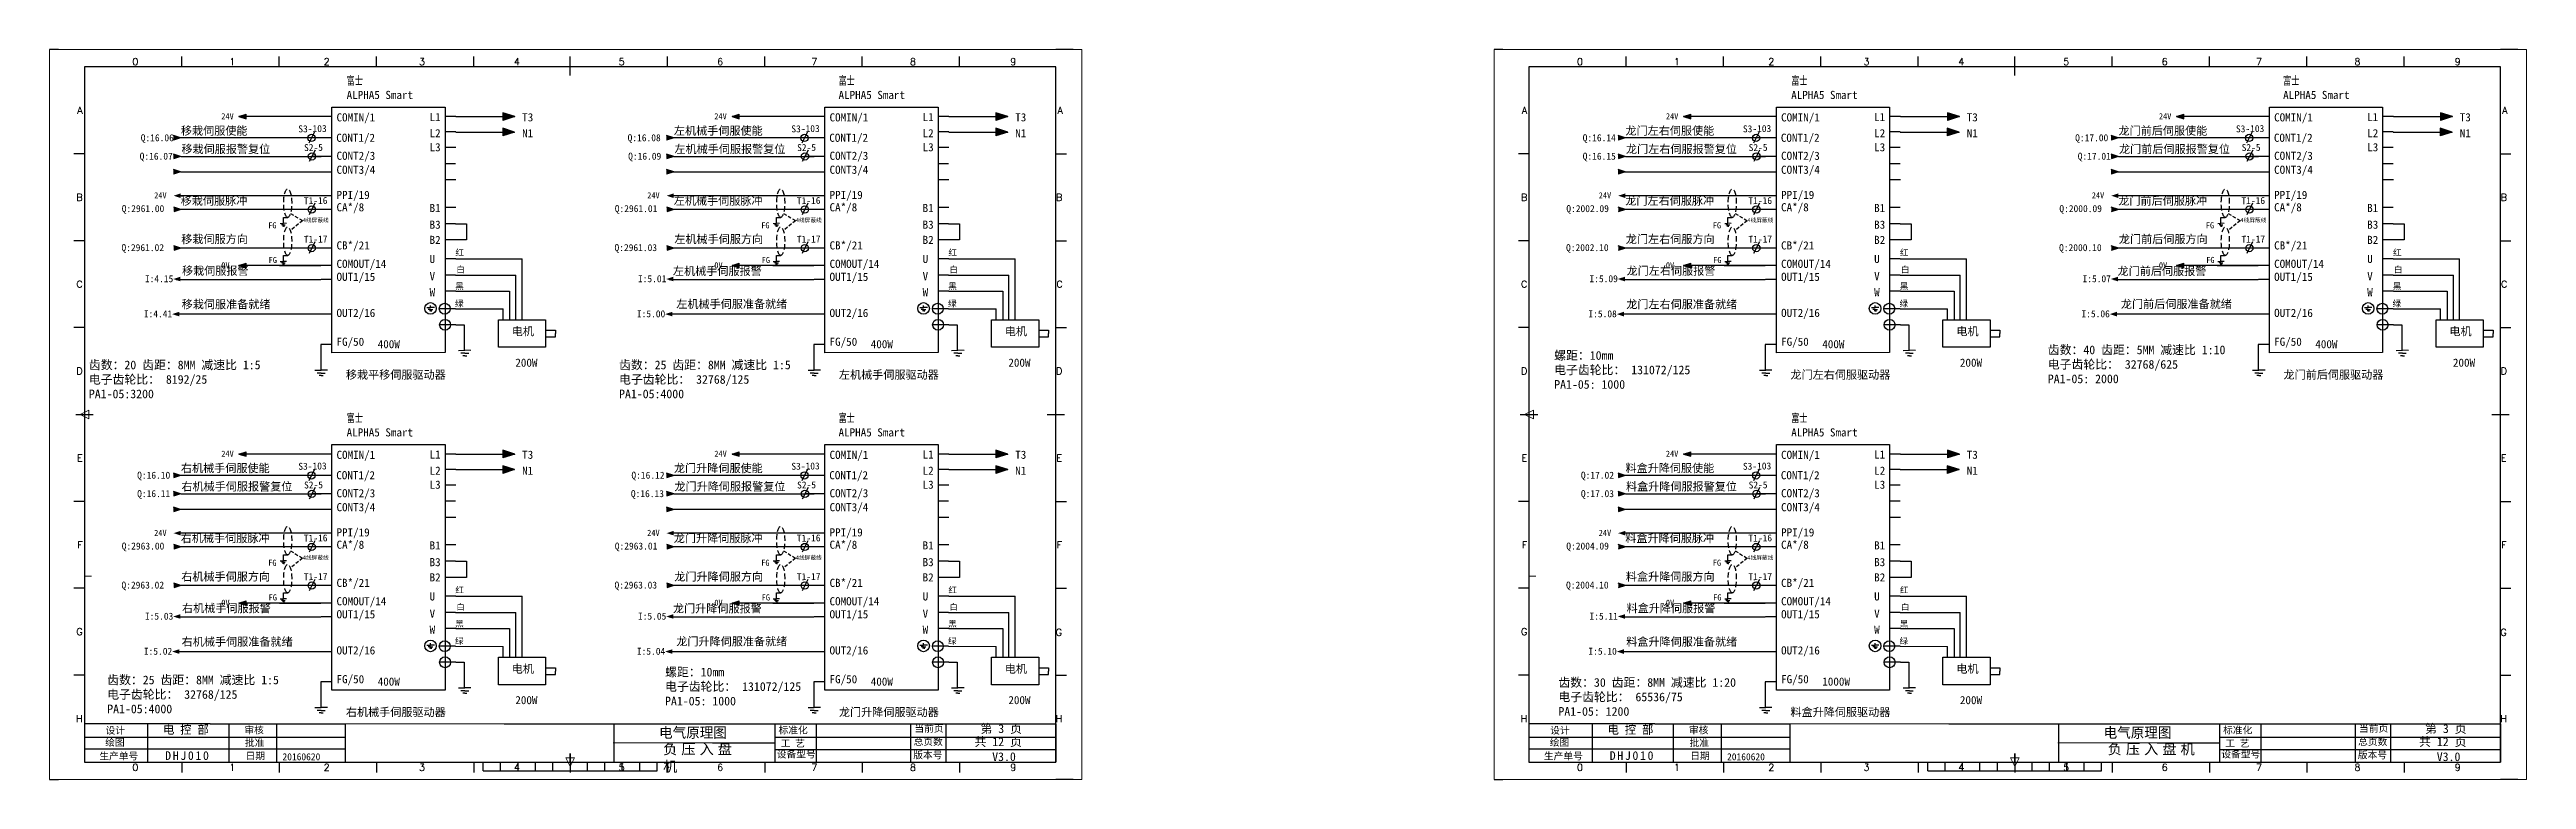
# Model space of a CAD drawing. Extents: x 2368 to 9674, y -1476 to 1321.
# Drawn here: x 5214 to 6639, y -292 to 128 of the extents above; entities that cross this region are included whole.
import ezdxf
from ezdxf.enums import TextEntityAlignment as Align

# ---------------------------------------------------------------- set-up
doc = ezdxf.new("R2010")
doc.units = 0
doc.header["$MEASUREMENT"] = 0
doc.linetypes.add('ACISOWELD', pattern=[3, 2, -1])
doc.linetypes.add('HIDDEN2', pattern=[4.7625, 3.175, -1.5875])
doc.layers.add('AE_BOR', color=1, linetype='Continuous')
doc.layers.add('SYMS', color=7, linetype='Continuous')
doc.styles.add('WD', font='romans.shx', dxfattribs={"bigfont": 'gbcbig.shx'})
doc.styles.add('工程字', font='')
doc.styles.get('工程字').set_extended_font_data('SimSun')

msp = doc.modelspace()

# ---------------------------------------------------------------- texts
at = {"attachment_point": 1}
for s, insert, char_height, width in [('{\\Fromans,gbcbig|c134;富士}\\PALPHA5 Smart', (5385.00685, 112.4345), 4.68, 56.6384049), ('{\\Fromans,gbcbig|c134;富士}\\PALPHA5 Smart', (5668.0528, 112.4345), 4.68, 56.6384049), ('{\\Fromans,gbcbig|c134;富士}\\PALPHA5 Smart', (6216.19848, 112.4345), 4.68, 56.6384049), ('{\\Fromans,gbcbig|c134;富士}\\PALPHA5 Smart', (6499.24443, 112.4345), 4.68, 56.6384049), ('24V', (5312.88107, 91.7752), 3.51, 10.6118348), ('{\\fSimSun|b0|i0|c134|p2;COMIN/1}', (5379.17857, 91.71923), 4.68, 28.5345708), ('{\\fSimSun|b0|i0|c134|p2;L1}', (5432.72849, 91.9101), 4.68, 8.670908), ('T3', (5486.01044, 91.7752), 4.68, 10.6118348), ('24V', (5596.56762, 91.7752), 3.51, 10.6118348), ('{\\fSimSun|b0|i0|c134|p2;COMIN/1}', (5662.86511, 91.71923), 4.68, 28.5345708), ('{\\fSimSun|b0|i0|c134|p2;L1}', (5716.41503, 91.9101), 4.68, 8.670908), ('T3', (5769.69698, 91.7752), 4.68, 10.6118348), ('24V', (6144.0727, 91.7752), 3.51, 10.6118348), ('{\\fSimSun|b0|i0|c134|p2;COMIN/1}', (6210.3702, 91.71923), 4.68, 28.5345708), ('{\\fSimSun|b0|i0|c134|p2;L1}', (6263.92012, 91.9101), 4.68, 8.670908), ('T3', (6317.20207, 91.7752), 4.68, 10.6118348), ('24V', (6427.75925, 91.7752), 3.51, 10.6118348), ('{\\fSimSun|b0|i0|c134|p2;COMIN/1}', (6494.05674, 91.71923), 4.68, 28.5345708), ('{\\fSimSun|b0|i0|c134|p2;L1}', (6547.60666, 91.9101), 4.68, 8.670908), ('T3', (6600.88861, 91.7752), 4.68, 10.6118348), ('Q:16.06', (5266.53275, 79.65392), 4, 29.6072853), ('{\\fSimSun|b0|i0|c134|p2;移栽伺服使能}', (5289.64815, 84.03337), 4.68, 60.8549185), ('{\\fSimSun|b0|i0|c134|p2;移栽伺服报警复位}', (5289.94386, 73.47002), 4.68, 67.4016191), ('{\\fSimSun|b0|i0|c134|p2;CONT1/2}', (5379.04056, 79.98978), 4.68, 39.611858), ('{\\fSimSun|b0|i0|c134|p2;L2}', (5432.72849, 82.6149), 4.68, 8.670908), ('{\\fSimSun|b0|i0|c134|p2;L3}', (5432.72849, 74.54471), 4.68, 8.670908), ('N1', (5486.01044, 82.57486), 4.68, 10.6118348), ('Q:16.08', (5546.67172, 79.65392), 4, 29.6072853), ('{\\fSimSun|b0|i0|c134|p2;左机械手伺服使能}', (5573.33469, 84.03337), 4.68, 60.8549185), ('{\\fSimSun|b0|i0|c134|p2;左机械手伺服报警复位}', (5573.63041, 73.47002), 4.68, 67.4016191), ('{\\fSimSun|b0|i0|c134|p2;CONT1/2}', (5662.72711, 79.98978), 4.68, 39.611858), ('{\\fSimSun|b0|i0|c134|p2;L2}', (5716.41503, 82.6149), 4.68, 8.670908), ('{\\fSimSun|b0|i0|c134|p2;L3}', (5716.41503, 74.54471), 4.68, 8.670908), ('N1', (5769.69698, 82.57486), 4.68, 10.6118348), ('Q:16.14', (6096.21701, 79.65392), 4, 29.6072853), ('{\\fSimSun|b0|i0|c134|p2;龙门左右伺服使能}', (6120.83978, 84.03337), 4.68, 60.8549185), ('{\\fSimSun|b0|i0|c134|p2;龙门左右伺服报警复位}', (6121.13549, 73.47002), 4.68, 67.4016191), ('{\\fSimSun|b0|i0|c134|p2;CONT1/2}', (6210.23219, 79.98978), 4.68, 39.611858), ('{\\fSimSun|b0|i0|c134|p2;L2}', (6263.92012, 82.6149), 4.68, 8.670908), ('{\\fSimSun|b0|i0|c134|p2;L3}', (6263.92012, 74.54471), 4.68, 8.670908), ('N1', (6317.20207, 82.57486), 4.68, 10.6118348), ('Q:17.00', (6379.5745, 79.65392), 4, 29.6072853), ('{\\fSimSun|b0|i0|c134|p2;龙门前后伺服使能}', (6404.52632, 84.03337), 4.68, 60.8549185), ('{\\fSimSun|b0|i0|c134|p2;龙门前后伺服报警复位}', (6404.82204, 73.47002), 4.68, 67.4016191), ('{\\fSimSun|b0|i0|c134|p2;CONT1/2}', (6493.91874, 79.98978), 4.68, 39.611858), ('{\\fSimSun|b0|i0|c134|p2;L2}', (6547.60666, 82.6149), 4.68, 8.670908), ('{\\fSimSun|b0|i0|c134|p2;L3}', (6547.60666, 74.54471), 4.68, 8.670908), ('N1', (6600.88861, 82.57486), 4.68, 10.6118348), ('Q:16.07', (5265.90899, 69.04154), 4, 29.6072853), ('{\\fSimSun|b0|i0|c134|p2;CONT2/3}', (5379.17857, 69.62757), 4.68, 44.8867359), ('{\\fSimSun|b0|i0|c134|p2;CONT3/4}', (5379.17857, 61.58227), 4.68, 9.2812322), ('Q:16.09', (5546.9938, 69.04154), 4, 29.6072853), ('{\\fSimSun|b0|i0|c134|p2;CONT2/3}', (5662.86511, 69.62757), 4.68, 44.8867359), ('{\\fSimSun|b0|i0|c134|p2;CONT3/4}', (5662.86511, 61.58227), 4.68, 9.2812322), ('Q:16.15', (6096.21701, 69.04154), 4, 29.6072853), ('{\\fSimSun|b0|i0|c134|p2;CONT2/3}', (6210.3702, 69.62757), 4.68, 44.8867359), ('{\\fSimSun|b0|i0|c134|p2;CONT3/4}', (6210.3702, 61.58227), 4.68, 9.2812322), ('Q:17.01', (6381.05837, 69.04154), 4, 29.6072853), ('{\\fSimSun|b0|i0|c134|p2;CONT2/3}', (6494.05674, 69.62757), 4.68, 44.8867359), ('{\\fSimSun|b0|i0|c134|p2;CONT3/4}', (6494.05674, 61.58227), 4.68, 9.2812322), ('24V', (5274.25616, 46.26419), 3.51, 10.6118348), ('{\\fSimSun|b0|i0|c134|p2;移栽伺服脉冲}', (5289.54561, 43.74806), 4.68, 56.4021381), ('{\\fSimSun|b0|i0|c134|p2;PPI/19}', (5379.17857, 47.09821), 4.68, 9.2812322), ('24V', (5557.9427, 46.26419), 3.51, 10.6118348), ('{\\fSimSun|b0|i0|c134|p2;左机械手伺服脉冲}', (5573.23215, 43.74806), 4.68, 56.4021381), ('{\\fSimSun|b0|i0|c134|p2;PPI/19}', (5662.86511, 47.09821), 4.68, 9.2812322), ('24V', (6105.44779, 46.26419), 3.51, 10.6118348), ('{\\fSimSun|b0|i0|c134|p2;龙门左右伺服脉冲}', (6120.73724, 43.74806), 4.68, 56.4021381), ('{\\fSimSun|b0|i0|c134|p2;PPI/19}', (6210.3702, 47.09821), 4.68, 9.2812322), ('24V', (6389.13433, 46.26419), 3.51, 10.6118348), ('{\\fSimSun|b0|i0|c134|p2;龙门前后伺服脉冲}', (6404.42378, 43.74806), 4.68, 56.4021381), ('{\\fSimSun|b0|i0|c134|p2;PPI/19}', (6494.05674, 47.09821), 4.68, 9.2812322), ('Q:2961.00', (5255.6062, 38.88051), 4, 29.6072853), ('FG', (5339.89261, 29.01269), 3.51, 10.6118348), ('{\\fSimSun|b0|i0|c134|p2;CA*/8}', (5379.17857, 39.99952), 4.68, 9.2812322), ('{\\fSimSun|b0|i0|c134|p2;B1}', (5432.72849, 39.59817), 4.68, 8.670908), ('{\\fSimSun|b0|i0|c134|p2;B3}', (5432.72849, 29.98281), 4.68, 8.670908), ('Q:2961.01', (5539.29274, 38.88051), 4, 29.6072853), ('FG', (5623.57916, 29.01269), 3.51, 10.6118348), ('{\\fSimSun|b0|i0|c134|p2;CA*/8}', (5662.86511, 39.99952), 4.68, 9.2812322), ('{\\fSimSun|b0|i0|c134|p2;B1}', (5716.41503, 39.59817), 4.68, 8.670908), ('{\\fSimSun|b0|i0|c134|p2;B3}', (5716.41503, 29.98281), 4.68, 8.670908), ('Q:2002.09', (6086.79783, 38.88051), 4, 29.6072853), ('FG', (6171.08424, 29.01269), 3.51, 10.6118348), ('{\\fSimSun|b0|i0|c134|p2;CA*/8}', (6210.3702, 39.99952), 4.68, 9.2812322), ('{\\fSimSun|b0|i0|c134|p2;B1}', (6263.92012, 39.59817), 4.68, 8.670908), ('{\\fSimSun|b0|i0|c134|p2;B3}', (6263.92012, 29.98281), 4.68, 8.670908), ('Q:2000.09', (6370.48437, 38.88051), 4, 29.6072853), ('FG', (6454.77079, 29.01269), 3.51, 10.6118348), ('{\\fSimSun|b0|i0|c134|p2;CA*/8}', (6494.05674, 39.99952), 4.68, 9.2812322), ('{\\fSimSun|b0|i0|c134|p2;B1}', (6547.60666, 39.59817), 4.68, 8.670908), ('{\\fSimSun|b0|i0|c134|p2;B3}', (6547.60666, 29.98281), 4.68, 8.670908), ('Q:2961.02', (5255.45367, 16.43405), 4, 33.1244303), ('{\\fSimSun|b0|i0|c134|p2;移栽伺服方向}', (5289.85847, 21.62927), 4.68, 50.9726737), ('{\\fSimSun|b0|i0|c134|p2;CB*/21}', (5379.17857, 18.05215), 4.68, 9.2812322), ('{\\fSimSun|b0|i0|c134|p2;B2}', (5432.72849, 21.21945), 4.68, 8.670908), ('Q:2961.03', (5539.14022, 16.43405), 4, 33.1244303), ('{\\fSimSun|b0|i0|c134|p2;左机械手伺服方向}', (5573.54501, 21.62927), 4.68, 57.4024638), ('{\\fSimSun|b0|i0|c134|p2;CB*/21}', (5662.86511, 18.05215), 4.68, 9.2812322), ('{\\fSimSun|b0|i0|c134|p2;B2}', (5716.41503, 21.21945), 4.68, 8.670908), ('Q:2002.10', (6086.6453, 16.43405), 4, 33.1244303), ('{\\fSimSun|b0|i0|c134|p2;龙门左右伺服方向}', (6121.0501, 21.62927), 4.68, 52.9812773), ('{\\fSimSun|b0|i0|c134|p2;CB*/21}', (6210.3702, 18.05215), 4.68, 9.2812322), ('{\\fSimSun|b0|i0|c134|p2;B2}', (6263.92012, 21.21945), 4.68, 8.670908), ('Q:2000.10', (6370.33185, 16.43405), 4, 33.1244303), ('{\\fSimSun|b0|i0|c134|p2;龙门前后伺服方向}', (6404.73664, 21.62927), 4.68, 55.5247691), ('{\\fSimSun|b0|i0|c134|p2;CB*/21}', (6494.05674, 18.05215), 4.68, 9.2812322), ('{\\fSimSun|b0|i0|c134|p2;B2}', (6547.60666, 21.21945), 4.68, 8.670908), ('{\\fSimSun|b0|i0|c134|p2;移栽伺服报警}', (5290.28475, 3.45085), 4.68, 62.8126939), ('0V', (5312.88107, 6.04838), 3.51, 10.6118348), ('FG', (5340.12383, 9.07954), 3.51, 10.6118348), ('{\\fSimSun|b0|i0|c134|p2;OUT1/15}', (5379.17857, -0.02273), 4.68, 9.2812322), ('{\\fSimSun|b0|i0|c134|p2;COMOUT/14}', (5379.17857, 7.4636), 4.68, 9.2812322), ('{\\fSimSun|b0|i0|c134|p2;V}', (5432.72849, 0.36046), 4.68, 8.670908), ('{\\fSimSun|b0|i0|c134|p2;U}', (5432.72849, 10.26524), 4.68, 8.670908), ('{\\fSimSun|b0|i0|c134|p2;红}', (5447.57824, 13.3686), 3.51, 8.670908), ('{\\fSimSun|b0|i0|c134|p2;白}', (5448.0973, 3.56362), 3.51, 8.670908), ('{\\fSimSun|b0|i0|c134|p2;左机械手伺服报警}', (5572.7719, 3.29703), 4.68, 62.8126939), ('0V', (5596.56762, 6.04838), 3.51, 10.6118348), ('FG', (5623.81038, 9.07954), 3.51, 10.6118348), ('{\\fSimSun|b0|i0|c134|p2;OUT1/15}', (5662.86511, -0.02273), 4.68, 9.2812322), ('{\\fSimSun|b0|i0|c134|p2;COMOUT/14}', (5662.86511, 7.4636), 4.68, 9.2812322), ('{\\fSimSun|b0|i0|c134|p2;V}', (5716.41503, 0.36046), 4.68, 8.670908), ('{\\fSimSun|b0|i0|c134|p2;U}', (5716.41503, 10.26524), 4.68, 8.670908), ('{\\fSimSun|b0|i0|c134|p2;红}', (5731.26478, 13.3686), 3.51, 8.670908), ('{\\fSimSun|b0|i0|c134|p2;白}', (5731.78384, 3.56362), 3.51, 8.670908), ('{\\fSimSun|b0|i0|c134|p2;龙门左右伺服报警}', (6121.47638, 3.45085), 4.68, 62.8126939), ('0V', (6144.0727, 6.04838), 3.51, 10.6118348), ('FG', (6171.31546, 9.07954), 3.51, 10.6118348), ('{\\fSimSun|b0|i0|c134|p2;OUT1/15}', (6210.3702, -0.02273), 4.68, 9.2812322), ('{\\fSimSun|b0|i0|c134|p2;COMOUT/14}', (6210.3702, 7.4636), 4.68, 9.2812322), ('{\\fSimSun|b0|i0|c134|p2;V}', (6263.92012, 0.36046), 4.68, 8.670908), ('{\\fSimSun|b0|i0|c134|p2;U}', (6263.92012, 10.26524), 4.68, 8.670908), ('{\\fSimSun|b0|i0|c134|p2;红}', (6278.76987, 13.3686), 3.51, 8.670908), ('{\\fSimSun|b0|i0|c134|p2;白}', (6279.28892, 3.56362), 3.51, 8.670908), ('{\\fSimSun|b0|i0|c134|p2;龙门前后伺服报警}', (6403.96353, 3.29703), 4.68, 62.8126939), ('0V', (6427.75925, 6.04838), 3.51, 10.6118348), ('FG', (6455.00201, 9.07954), 3.51, 10.6118348), ('{\\fSimSun|b0|i0|c134|p2;OUT1/15}', (6494.05674, -0.02273), 4.68, 9.2812322), ('{\\fSimSun|b0|i0|c134|p2;COMOUT/14}', (6494.05674, 7.4636), 4.68, 9.2812322), ('{\\fSimSun|b0|i0|c134|p2;V}', (6547.60666, 0.36046), 4.68, 8.670908), ('{\\fSimSun|b0|i0|c134|p2;U}', (6547.60666, 10.26524), 4.68, 8.670908), ('{\\fSimSun|b0|i0|c134|p2;红}', (6562.45641, 13.3686), 3.51, 8.670908), ('{\\fSimSun|b0|i0|c134|p2;白}', (6562.97547, 3.56362), 3.51, 8.670908), ('I:4.15', (5268.94065, -1.45976), 4, 29.6072853), ('{\\fSimSun|b0|i0|c134|p2;W}', (5432.72849, -8.88977), 4.68, 8.670908), ('{\\fSimSun|b0|i0|c134|p2;黑}', (5447.48809, -6.04448), 3.51, 8.670908), ('I:5.01', (5552.62719, -1.45976), 4, 29.6072853), ('{\\fSimSun|b0|i0|c134|p2;W}', (5716.41503, -8.88977), 4.68, 8.670908), ('{\\fSimSun|b0|i0|c134|p2;黑}', (5731.17464, -6.04448), 3.51, 8.670908), ('I:5.09', (6100.13228, -1.45976), 4, 29.6072853), ('{\\fSimSun|b0|i0|c134|p2;W}', (6263.92012, -8.88977), 4.68, 8.670908), ('{\\fSimSun|b0|i0|c134|p2;黑}', (6278.67972, -6.04448), 3.51, 8.670908), ('I:5.07', (6383.81882, -1.45976), 4, 29.6072853), ('{\\fSimSun|b0|i0|c134|p2;W}', (6547.60666, -8.88977), 4.68, 8.670908), ('{\\fSimSun|b0|i0|c134|p2;黑}', (6562.36627, -6.04448), 3.51, 8.670908), ('I:4.41', (5268.32207, -21.64498), 4, 29.6072853), ('{\\fSimSun|b0|i0|c134|p2;移栽伺服准备就绪}', (5290.09835, -15.82368), 4.68, 62.8126939), ('{\\fSimSun|b0|i0|c134|p2;OUT2/16}', (5379.17857, -20.80221), 4.68, 9.2812322), ('{\\fSimSun|b0|i0|c134|p2;绿}', (5447.34761, -16.00806), 3.51, 8.670908), ('I:5.00', (5552.00861, -21.64498), 4, 29.6072853), ('{\\fSimSun|b0|i0|c134|p2;左机械手伺服准备就绪}', (5574.69585, -15.6708), 4.68, 69.9519896), ('{\\fSimSun|b0|i0|c134|p2;OUT2/16}', (5662.86511, -20.80221), 4.68, 9.2812322), ('{\\fSimSun|b0|i0|c134|p2;绿}', (5731.03416, -16.00806), 3.51, 8.670908), ('I:5.08', (6099.5137, -21.64498), 4, 29.6072853), ('{\\fSimSun|b0|i0|c134|p2;龙门左右伺服准备就绪}', (6121.28998, -15.82368), 4.68, 69.095875), ('{\\fSimSun|b0|i0|c134|p2;OUT2/16}', (6210.3702, -20.80221), 4.68, 9.2812322), ('{\\fSimSun|b0|i0|c134|p2;绿}', (6278.53924, -16.00806), 3.51, 8.670908), ('I:5.06', (6383.20024, -21.64498), 4, 29.6072853), ('{\\fSimSun|b0|i0|c134|p2;龙门前后伺服准备就绪}', (6405.88748, -15.6708), 4.68, 69.4117912), ('{\\fSimSun|b0|i0|c134|p2;OUT2/16}', (6494.05674, -20.80221), 4.68, 9.2812322), ('{\\fSimSun|b0|i0|c134|p2;绿}', (6562.22579, -16.00806), 3.51, 8.670908), ('{\\fSimSun|b0|i0|c134|p2;FG/50}', (5379.17857, -37.38156), 4.68, 9.2812322), ('400W', (5402.88452, -38.76063), 4.68, 56.6384049), ('{\\fSimSun|b0|i0|c134|p2;电机}', (5480.03272, -31.39997), 4.68, 16.9953198), ('{\\fSimSun|b0|i0|c134|p2;FG/50}', (5662.86511, -37.38156), 4.68, 9.2812322), ('400W', (5686.57106, -38.76063), 4.68, 56.6384049), ('{\\fSimSun|b0|i0|c134|p2;电机}', (5763.71927, -31.39997), 4.68, 16.9953198), ('{\\fSimSun|b0|i0|c134|p2;FG/50}', (6210.3702, -37.38156), 4.68, 9.2812322), ('400W', (6234.07615, -38.76063), 4.68, 56.6384049), ('{\\fSimSun|b0|i0|c134|p2;电机}', (6311.22435, -31.39997), 4.68, 16.9953198), ('{\\fSimSun|b0|i0|c134|p2;FG/50}', (6494.05674, -37.38156), 4.68, 9.2812322), ('400W', (6517.76269, -38.76063), 4.68, 56.6384049), ('{\\fSimSun|b0|i0|c134|p2;电机}', (6594.9109, -31.39997), 4.68, 16.9953198), ('{\\fSimSun|b0|i0|c134|p2;移栽平移伺服驱动器}', (5384.57918, -56.35391), 4.68, 74.467298), ('200W', (5482.06672, -49.41091), 4.68, 56.6384049), ('{\\fSimSun|b0|i0|c134|p2;左机械手伺服驱动器}', (5668.26572, -56.35391), 4.68, 74.467298), ('200W', (5765.75327, -49.41091), 4.68, 56.6384049), ('{\\fSimSun|b0|i0|c134|p2;龙门左右伺服驱动器}', (6215.77081, -56.35391), 4.68, 74.467298), ('200W', (6313.25835, -49.41091), 4.68, 56.6384049), ('{\\fSimSun|b0|i0|c134|p2;龙门前后伺服驱动器}', (6499.45735, -56.35391), 4.68, 74.467298), ('200W', (6596.94489, -49.41091), 4.68, 56.6384049), ('{\\Fromans,gbcbig|c134;富士}\\PALPHA5 Smart', (5385.00685, -81.73488), 4.68, 56.6384049), ('{\\Fromans,gbcbig|c134;富士}\\PALPHA5 Smart', (5668.0528, -81.73488), 4.68, 56.6384049), ('{\\Fromans,gbcbig|c134;富士}\\PALPHA5 Smart', (6216.19848, -81.73488), 4.68, 56.6384049), ('{\\fSimSun|b0|i0|c134|p2;右机械手伺服使能}', (5289.64815, -110.13601), 4.68, 60.8549185), ('24V', (5312.88107, -102.39417), 3.51, 10.6118348), ('{\\fSimSun|b0|i0|c134|p2;CONT1/2}', (5379.04056, -114.1796), 4.68, 39.611858), ('{\\fSimSun|b0|i0|c134|p2;COMIN/1}', (5379.17857, -102.45015), 4.68, 28.5345708), ('{\\fSimSun|b0|i0|c134|p2;L1}', (5432.72849, -102.25928), 4.68, 8.670908), ('{\\fSimSun|b0|i0|c134|p2;L2}', (5432.72849, -111.55447), 4.68, 8.670908), ('T3', (5486.01044, -102.39417), 4.68, 10.6118348), ('N1', (5486.01044, -111.59452), 4.68, 10.6118348), ('{\\fSimSun|b0|i0|c134|p2;龙门升降伺服使能}', (5573.33469, -110.13601), 4.68, 60.8549185), ('24V', (5596.56762, -102.39417), 3.51, 10.6118348), ('{\\fSimSun|b0|i0|c134|p2;CONT1/2}', (5662.72711, -114.1796), 4.68, 39.611858), ('{\\fSimSun|b0|i0|c134|p2;COMIN/1}', (5662.86511, -102.45015), 4.68, 28.5345708), ('{\\fSimSun|b0|i0|c134|p2;L1}', (5716.41503, -102.25928), 4.68, 8.670908), ('{\\fSimSun|b0|i0|c134|p2;L2}', (5716.41503, -111.55447), 4.68, 8.670908), ('T3', (5769.69698, -102.39417), 4.68, 10.6118348), ('N1', (5769.69698, -111.59452), 4.68, 10.6118348), ('{\\fSimSun|b0|i0|c134|p2;料盒升降伺服使能}', (6120.83978, -110.13601), 4.68, 60.8549185), ('24V', (6144.0727, -102.39417), 3.51, 10.6118348), ('{\\fSimSun|b0|i0|c134|p2;CONT1/2}', (6210.23219, -114.1796), 4.68, 39.611858), ('{\\fSimSun|b0|i0|c134|p2;COMIN/1}', (6210.3702, -102.45015), 4.68, 28.5345708), ('{\\fSimSun|b0|i0|c134|p2;L1}', (6263.92012, -102.25928), 4.68, 8.670908), ('{\\fSimSun|b0|i0|c134|p2;L2}', (6263.92012, -111.55447), 4.68, 8.670908), ('T3', (6317.20207, -102.39417), 4.68, 10.6118348), ('N1', (6317.20207, -111.59452), 4.68, 10.6118348), ('Q:16.10', (5264.47604, -114.51546), 4, 29.6072853), ('Q:16.11', (5264.47604, -125.12784), 4, 29.6072853), ('{\\fSimSun|b0|i0|c134|p2;右机械手伺服报警复位}', (5289.94386, -120.69935), 4.68, 67.4016191), ('{\\fSimSun|b0|i0|c134|p2;CONT2/3}', (5379.17857, -124.54181), 4.68, 44.8867359), ('{\\fSimSun|b0|i0|c134|p2;L3}', (5432.72849, -119.62467), 4.68, 8.670908), ('Q:16.13', (5548.55406, -125.12784), 4, 29.6072853), ('Q:16.12', (5548.86609, -114.51546), 4, 29.6072853), ('{\\fSimSun|b0|i0|c134|p2;龙门升降伺服报警复位}', (5573.63041, -120.69935), 4.68, 67.4016191), ('{\\fSimSun|b0|i0|c134|p2;CONT2/3}', (5662.86511, -124.54181), 4.68, 44.8867359), ('{\\fSimSun|b0|i0|c134|p2;L3}', (5716.41503, -119.62467), 4.68, 8.670908), ('Q:17.02', (6095.18176, -114.51546), 4, 29.6072853), ('Q:17.03', (6095.18176, -125.12784), 4, 29.6072853), ('{\\fSimSun|b0|i0|c134|p2;料盒升降伺服报警复位}', (6121.13549, -120.69935), 4.68, 67.4016191), ('{\\fSimSun|b0|i0|c134|p2;CONT2/3}', (6210.3702, -124.54181), 4.68, 44.8867359), ('{\\fSimSun|b0|i0|c134|p2;L3}', (6263.92012, -119.62467), 4.68, 8.670908), ('{\\fSimSun|b0|i0|c134|p2;CONT3/4}', (5379.17857, -132.58711), 4.68, 9.2812322), ('{\\fSimSun|b0|i0|c134|p2;CONT3/4}', (5662.86511, -132.58711), 4.68, 9.2812322), ('{\\fSimSun|b0|i0|c134|p2;CONT3/4}', (6210.3702, -132.58711), 4.68, 9.2812322), ('Q:2963.00', (5255.6062, -155.28887), 4, 29.6072853), ('24V', (5274.25616, -147.90519), 3.51, 10.6118348), ('{\\fSimSun|b0|i0|c134|p2;右机械手伺服脉冲}', (5289.54561, -150.42132), 4.68, 56.4021381), ('{\\fSimSun|b0|i0|c134|p2;CA*/8}', (5379.17857, -154.16986), 4.68, 9.2812322), ('{\\fSimSun|b0|i0|c134|p2;PPI/19}', (5379.17857, -147.07117), 4.68, 9.2812322), ('{\\fSimSun|b0|i0|c134|p2;B1}', (5432.72849, -154.57121), 4.68, 8.670908), ('Q:2963.01', (5539.29274, -155.28887), 4, 29.6072853), ('24V', (5557.9427, -147.90519), 3.51, 10.6118348), ('{\\fSimSun|b0|i0|c134|p2;龙门升降伺服脉冲}', (5573.23215, -150.42132), 4.68, 56.4021381), ('{\\fSimSun|b0|i0|c134|p2;CA*/8}', (5662.86511, -154.16986), 4.68, 9.2812322), ('{\\fSimSun|b0|i0|c134|p2;PPI/19}', (5662.86511, -147.07117), 4.68, 9.2812322), ('{\\fSimSun|b0|i0|c134|p2;B1}', (5716.41503, -154.57121), 4.68, 8.670908), ('Q:2004.09', (6086.79783, -155.28887), 4, 29.6072853), ('24V', (6105.44779, -147.90519), 3.51, 10.6118348), ('{\\fSimSun|b0|i0|c134|p2;料盒升降伺服脉冲}', (6120.73724, -150.42132), 4.68, 56.4021381), ('{\\fSimSun|b0|i0|c134|p2;CA*/8}', (6210.3702, -154.16986), 4.68, 9.2812322), ('{\\fSimSun|b0|i0|c134|p2;PPI/19}', (6210.3702, -147.07117), 4.68, 9.2812322), ('{\\fSimSun|b0|i0|c134|p2;B1}', (6263.92012, -154.57121), 4.68, 8.670908), ('FG', (5339.89261, -165.15669), 3.51, 10.6118348), ('{\\fSimSun|b0|i0|c134|p2;B3}', (5432.72849, -164.18657), 4.68, 8.670908), ('FG', (5623.57916, -165.15669), 3.51, 10.6118348), ('{\\fSimSun|b0|i0|c134|p2;B3}', (5716.41503, -164.18657), 4.68, 8.670908), ('FG', (6171.08424, -165.15669), 3.51, 10.6118348), ('{\\fSimSun|b0|i0|c134|p2;B3}', (6263.92012, -164.18657), 4.68, 8.670908), ('Q:2963.02', (5255.45367, -177.73533), 4, 33.1244303), ('{\\fSimSun|b0|i0|c134|p2;右机械手伺服方向}', (5289.85847, -172.54011), 4.68, 54.8669786), ('FG', (5340.12383, -185.08984), 3.51, 10.6118348), ('{\\fSimSun|b0|i0|c134|p2;CB*/21}', (5379.17857, -176.11723), 4.68, 9.2812322), ('{\\fSimSun|b0|i0|c134|p2;U}', (5432.72849, -183.90414), 4.68, 8.670908), ('{\\fSimSun|b0|i0|c134|p2;B2}', (5432.72849, -172.94993), 4.68, 8.670908), ('{\\fSimSun|b0|i0|c134|p2;红}', (5447.57824, -180.80078), 3.51, 8.670908), ('Q:2963.03', (5539.14022, -177.73533), 4, 33.1244303), ('{\\fSimSun|b0|i0|c134|p2;龙门升降伺服方向}', (5573.54501, -172.54011), 4.68, 55.1015777), ('FG', (5623.81038, -185.08984), 3.51, 10.6118348), ('{\\fSimSun|b0|i0|c134|p2;CB*/21}', (5662.86511, -176.11723), 4.68, 9.2812322), ('{\\fSimSun|b0|i0|c134|p2;U}', (5716.41503, -183.90414), 4.68, 8.670908), ('{\\fSimSun|b0|i0|c134|p2;B2}', (5716.41503, -172.94993), 4.68, 8.670908), ('{\\fSimSun|b0|i0|c134|p2;红}', (5731.26478, -180.80078), 3.51, 8.670908), ('Q:2004.10', (6086.6453, -177.73533), 4, 33.1244303), ('{\\fSimSun|b0|i0|c134|p2;料盒升降伺服方向}', (6121.0501, -172.54011), 4.68, 54.90392), ('FG', (6171.31546, -185.08984), 3.51, 10.6118348), ('{\\fSimSun|b0|i0|c134|p2;CB*/21}', (6210.3702, -176.11723), 4.68, 9.2812322), ('{\\fSimSun|b0|i0|c134|p2;U}', (6263.92012, -183.90414), 4.68, 8.670908), ('{\\fSimSun|b0|i0|c134|p2;B2}', (6263.92012, -172.94993), 4.68, 8.670908), ('{\\fSimSun|b0|i0|c134|p2;红}', (6278.76987, -180.80078), 3.51, 8.670908), ('I:5.03', (5268.94065, -195.62914), 4, 29.6072853), ('{\\fSimSun|b0|i0|c134|p2;右机械手伺服报警}', (5290.28475, -190.71852), 4.68, 62.8126939), ('0V', (5312.88107, -188.121), 3.51, 10.6118348), ('{\\fSimSun|b0|i0|c134|p2;OUT1/15}', (5379.17857, -194.19211), 4.68, 9.2812322), ('{\\fSimSun|b0|i0|c134|p2;COMOUT/14}', (5379.17857, -186.70578), 4.68, 9.2812322), ('{\\fSimSun|b0|i0|c134|p2;V}', (5432.72849, -193.80892), 4.68, 8.670908), ('{\\fSimSun|b0|i0|c134|p2;白}', (5448.0973, -190.60576), 3.51, 8.670908), ('I:5.05', (5552.62719, -195.62914), 4, 29.6072853), ('{\\fSimSun|b0|i0|c134|p2;龙门升降伺服报警}', (5572.7719, -190.87234), 4.68, 62.8126939), ('0V', (5596.56762, -188.121), 3.51, 10.6118348), ('{\\fSimSun|b0|i0|c134|p2;OUT1/15}', (5662.86511, -194.19211), 4.68, 9.2812322), ('{\\fSimSun|b0|i0|c134|p2;COMOUT/14}', (5662.86511, -186.70578), 4.68, 9.2812322), ('{\\fSimSun|b0|i0|c134|p2;V}', (5716.41503, -193.80892), 4.68, 8.670908), ('{\\fSimSun|b0|i0|c134|p2;白}', (5731.78384, -190.60576), 3.51, 8.670908), ('I:5.11', (6100.13228, -195.62914), 4, 29.6072853), ('{\\fSimSun|b0|i0|c134|p2;料盒升降伺服报警}', (6121.47638, -190.71852), 4.68, 62.8126939), ('0V', (6144.0727, -188.121), 3.51, 10.6118348), ('{\\fSimSun|b0|i0|c134|p2;OUT1/15}', (6210.3702, -194.19211), 4.68, 9.2812322), ('{\\fSimSun|b0|i0|c134|p2;COMOUT/14}', (6210.3702, -186.70578), 4.68, 9.2812322), ('{\\fSimSun|b0|i0|c134|p2;V}', (6263.92012, -193.80892), 4.68, 8.670908), ('{\\fSimSun|b0|i0|c134|p2;白}', (6279.28892, -190.60576), 3.51, 8.670908), ('{\\fSimSun|b0|i0|c134|p2;右机械手伺服准备就绪}', (5290.09835, -209.99306), 4.68, 70.1135092), ('{\\fSimSun|b0|i0|c134|p2;W}', (5432.72849, -203.05915), 4.68, 8.670908), ('{\\fSimSun|b0|i0|c134|p2;绿}', (5447.34761, -210.17744), 3.51, 8.670908), ('{\\fSimSun|b0|i0|c134|p2;黑}', (5447.48809, -200.21386), 3.51, 8.670908), ('{\\fSimSun|b0|i0|c134|p2;龙门升降伺服准备就绪}', (5574.69585, -209.84018), 4.68, 69.1047173), ('{\\fSimSun|b0|i0|c134|p2;W}', (5716.41503, -203.05915), 4.68, 8.670908), ('{\\fSimSun|b0|i0|c134|p2;绿}', (5731.03416, -210.17744), 3.51, 8.670908), ('{\\fSimSun|b0|i0|c134|p2;黑}', (5731.17464, -200.21386), 3.51, 8.670908), ('{\\fSimSun|b0|i0|c134|p2;料盒升降伺服准备就绪}', (6121.28998, -209.99306), 4.68, 66.9446004), ('{\\fSimSun|b0|i0|c134|p2;W}', (6263.92012, -203.05915), 4.68, 8.670908), ('{\\fSimSun|b0|i0|c134|p2;绿}', (6278.53924, -210.17744), 3.51, 8.670908), ('{\\fSimSun|b0|i0|c134|p2;黑}', (6278.67972, -200.21386), 3.51, 8.670908), ('I:5.02', (5268.32207, -215.81436), 4, 29.6072853), ('{\\fSimSun|b0|i0|c134|p2;OUT2/16}', (5379.17857, -214.97159), 4.68, 9.2812322), ('{\\fSimSun|b0|i0|c134|p2;电机}', (5480.03272, -225.56935), 4.68, 16.9953198), ('I:5.04', (5552.00861, -215.81436), 4, 29.6072853), ('{\\fSimSun|b0|i0|c134|p2;OUT2/16}', (5662.86511, -214.97159), 4.68, 9.2812322), ('{\\fSimSun|b0|i0|c134|p2;电机}', (5763.71927, -225.56935), 4.68, 16.9953198), ('I:5.10', (6099.5137, -215.81436), 4, 29.6072853), ('{\\fSimSun|b0|i0|c134|p2;OUT2/16}', (6210.3702, -214.97159), 4.68, 9.2812322), ('{\\fSimSun|b0|i0|c134|p2;电机}', (6311.22435, -225.56935), 4.68, 16.9953198), ('{\\fSimSun|b0|i0|c134|p2;FG/50}', (5379.17857, -231.55093), 4.68, 9.2812322), ('400W', (5402.88452, -232.93001), 4.68, 56.6384049), ('{\\fSimSun|b0|i0|c134|p2;FG/50}', (5662.86511, -231.55093), 4.68, 9.2812322), ('400W', (5686.57106, -232.93001), 4.68, 56.6384049), ('{\\fSimSun|b0|i0|c134|p2;FG/50}', (6210.3702, -231.55093), 4.68, 9.2812322), ('1000W', (6234.07615, -232.93001), 4.68, 56.6384049), ('{\\fSimSun|b0|i0|c134|p2;右机械手伺服驱动器}', (5384.57918, -250.52329), 4.68, 74.467298), ('200W', (5482.06672, -243.58028), 4.68, 56.6384049), ('{\\fSimSun|b0|i0|c134|p2;龙门升降伺服驱动器}', (5668.26572, -250.52329), 4.68, 74.467298), ('200W', (5765.75327, -243.58028), 4.68, 56.6384049), ('{\\fSimSun|b0|i0|c134|p2;料盒升降伺服驱动器}', (6215.77081, -250.52329), 4.68, 74.467298), ('200W', (6313.25835, -243.58028), 4.68, 56.6384049), ('{\\fSimSun|b0|i0|c134|p2;共 }12 {\\fSimSun|b0|i0|c134|p2;页}', (5746.27167, -267.40619), 5, 40.4924398), ('{\\fSimSun|b0|i0|c134|p2;第 }3 {\\fSimSun|b0|i0|c134|p2;页}', (5749.74194, -259.86649), 5, 38.1635092), ('{\\fSimSun|b0|i0|c134|p2;共 }12 {\\fSimSun|b0|i0|c134|p2;页}', (6577.4633, -267.40619), 5, 40.4924398), ('{\\fSimSun|b0|i0|c134|p2;第 }3 {\\fSimSun|b0|i0|c134|p2;页}', (6580.93357, -259.86649), 5, 38.1635092), ('{\\fNSimSun|b0|i0|c134|p49;\\T1.28;DHJ010}', (5280.58992, -275.34922), 5, 40.4924398), ('V3.0', (5756.44009, -275.99217), 5, 40.4924398), ('{\\fNSimSun|b0|i0|c134|p49;\\T1.28;DHJ010}', (6111.78155, -275.34922), 5, 40.4924398), ('V3.0', (6587.63172, -275.99217), 5, 40.4924398)]:
    msp.add_mtext(s, dxfattribs=dict(at, insert=insert, char_height=char_height, width=width))
at = {"linetype": 'ACISOWELD', "char_height": 2.34, "width": 16.3120734, "attachment_point": 1}
for insert in [(5359.77755, 31.43054), (5643.46409, 31.43054), (6190.96918, 31.43054), (6474.65572, 31.43054), (5359.77755, -162.73884), (5643.46409, -162.73884), (6190.96918, -162.73884)]:
    msp.add_mtext('4线屏蔽线', dxfattribs=dict(at, insert=insert))
at = {"lineweight": 0, "char_height": 5, "width": 113.781892, "attachment_point": 1}
for s, insert in [('{\\fSimSun|b0|i0|c134|p2;\\C1;齿数：40 齿距：5MM 减速比 1:10\\P电子齿轮比： 32768/625\\PPA1-05: 2000}', (6363.83925, -41.90512)), ('{\\fSimSun|b0|i0|c134|p2;\\C1;齿数：20 齿距：8MM 减速比 1:5 \\P电子齿轮比： 8192/25\\PPA1-05:3200}', (5236.68992, -50.56607)), ('{\\fSimSun|b0|i0|c134|p2;\\C1;齿数：25 齿距：8MM 减速比 1:5 \\P电子齿轮比： 32768/125\\PPA1-05:4000}', (5541.75923, -50.56607)), ('{\\fSimSun|b0|i0|c134|p2;\\C1;螺距：10mm\\P电子齿轮比： 131072/125\\PPA1-05: 1000}', (6079.81381, -45.099)), ('{\\fSimSun|b0|i0|c134|p2;\\C1;螺距：10mm\\P电子齿轮比： 131072/125\\PPA1-05: 1000}', (5568.21291, -227.30505)), ('{\\fSimSun|b0|i0|c134|p2;\\C1;齿数：25 齿距：8MM 减速比 1:5 \\P电子齿轮比： 32768/125\\PPA1-05:4000}', (5247.23788, -231.8299)), ('{\\fSimSun|b0|i0|c134|p2;\\C1;齿数：30 齿距：8MM 减速比 1:20 \\P电子齿轮比： 65536/75\\PPA1-05: 1200}', (6082.24091, -233.26273))]:
    msp.add_mtext(s, dxfattribs=dict(at, insert=insert))
at = {"color": 0, "ltscale": 2, "attachment_point": 1}
for s, insert, char_height, width in [('{\\C256;绘图}', (5246.0783, -268.27625), 4, 19.3450259), ('设计', (5246.28528, -261.34854), 4, 19.3450259), ('电 控 部', (5279.37935, -260.37631), 5, 34.8313606), ('审核', (5326.15663, -261.17087), 4, 25.507459), ('批准', (5326.48841, -268.4974), 4, 25.507459), ('电气原理图', (5564.77455, -261.59584), 6, 43.9128196), ('{\\fNSimSun|b0|i0|c134|p49;\\T1.28;\\C256;负压入盘机}', (5567.11805, -271.11393), 6, 49.1090732), ('标准化', (5633.51195, -261.17339), 4, 23.3399102), ('工 艺', (5634.76802, -268.79561), 4, 19.3450259), ('总页数', (5711.22636, -267.86974), 4, 19.3450259), ('当前页', (5711.70588, -260.188), 4, 19.3450259), ('{\\C256;绘图}', (6077.26993, -268.27625), 4, 19.3450259), ('设计', (6077.47691, -261.34854), 4, 19.3450259), ('电 控 部', (6110.57098, -260.37631), 5, 34.8313606), ('审核', (6157.34826, -261.17087), 4, 25.507459), ('批准', (6157.68004, -268.4974), 4, 25.507459), ('电气原理图', (6395.96618, -261.59584), 6, 43.9128196), ('{\\fNSimSun|b0|i0|c134|p49;\\T1.28;\\C256;负压入盘机}', (6398.30968, -271.11393), 6, 50.1420381), ('标准化', (6464.70358, -261.17339), 4, 23.3399102), ('工 艺', (6465.95965, -268.79561), 4, 19.3450259), ('总页数', (6542.41799, -267.86974), 4, 19.3450259), ('当前页', (6542.89751, -260.188), 4, 19.3450259), ('生产单号', (5242.70627, -276.1076), 4, 25.1533682), ('日期', (5326.87233, -276.00264), 4, 25.507459), ('20160620', (5348.09045, -276.5241), 4, 25.507459), ('设备型号', (5632.49934, -275.05611), 4, 31.672048), ('版本号', (5711.02085, -275.51235), 4, 19.3450259), ('生产单号', (6073.8979, -276.1076), 4, 25.1533682), ('日期', (6158.06396, -276.00264), 4, 25.507459), ('20160620', (6179.28208, -276.5241), 4, 25.507459), ('设备型号', (6463.69097, -275.05611), 4, 31.672048), ('版本号', (6542.21248, -275.51235), 4, 19.3450259)]:
    msp.add_mtext(s, dxfattribs=dict(at, insert=insert, char_height=char_height, width=width))
at = {"layer": 'SYMS', "char_height": 4, "width": 6.8248939, "attachment_point": 1, "rotation": 0.87622458, "style": '工程字'}
for s, insert in [('S3-103', (5357.1653, 84.75045)), ('S2-5', (5360.46703, 73.97544)), ('S3-103', (5640.85185, 84.75045)), ('S2-5', (5644.15357, 73.97544)), ('S3-103', (6188.35693, 84.75045)), ('S2-5', (6191.65866, 73.97544)), ('S3-103', (6472.04348, 84.75045)), ('S2-5', (6475.3452, 73.97544)), ('T1-16', (5360.33996, 43.38617)), ('T1-16', (5644.02651, 43.38617)), ('T1-16', (6191.53159, 43.38617)), ('T1-16', (6475.21814, 43.38617)), ('T1-17', (5360.33996, 21.19643)), ('T1-17', (5644.02651, 21.19643)), ('T1-17', (6191.53159, 21.19643)), ('T1-17', (6475.21814, 21.19643)), ('S3-103', (5357.1653, -109.41893)), ('S3-103', (5640.85185, -109.41893)), ('S3-103', (6188.35693, -109.41893)), ('S2-5', (5360.46703, -120.19394)), ('S2-5', (5644.15357, -120.19394)), ('S2-5', (6191.65866, -120.19394)), ('T1-16', (5360.33996, -150.78321)), ('T1-16', (5644.02651, -150.78321)), ('T1-16', (6191.53159, -150.78321)), ('T1-17', (5360.33996, -172.97295)), ('T1-17', (5644.02651, -172.97295)), ('T1-17', (6191.53159, -172.97295))]:
    msp.add_mtext(s, dxfattribs=dict(at, insert=insert))

# ---------------------------------------------------------------- blocks, each defined once
blk = doc.blocks.new('gb_a2_a')
for p, q in [((584, 410), (25, 410)), ((25, 410), (25, 10)), ((584, 10), (584, 410)), ((25, 10), (584, 10))]:
    blk.add_line(p, q)
at = {"lineweight": 9, "ltscale": 0.1}
blk.add_line((25, 116.9), (29, 116.9), dxfattribs=at)
at = {"layer": 'AE_BOR', "lineweight": 30}
for p, q in [((10, 420), (4.9, 420)), ((594, 420), (584, 420)), ((4.9, 0), (10, 0)), ((594, 0), (584, 0))]:
    blk.add_line(p, q, dxfattribs=at)
at = {"layer": 'AE_BOR', "color": 1, "lineweight": 15}
for p, q in [((4.9, 420), (598.9, 420)), ((4.9, 0), (4.9, 420)), ((598.9, 420), (598.9, 0)), ((22.5, 210), (27.5, 212.5)), ((27.5, 207.5), (22.5, 210)), ((27.5, 212.5), (27.5, 207.5)), ((598.9, 0), (4.9, 0)), ((304.5, 7.5), (302, 12.5)), ((302, 12.5), (307, 12.5)), ((307, 12.5), (304.5, 7.5))]:
    blk.add_line(p, q, dxfattribs=at)
at = {"layer": 'AE_BOR'}
for p, q in [((81, 410), (81, 416)), ((137, 410), (137, 416)), ((193, 410), (193, 416)), ((249, 410), (249, 416)), ((304.5, 410), (304.5, 416)), ((360.5, 410), (360.5, 416)), ((416.5, 410), (416.5, 416)), ((472.5, 410), (472.5, 416)), ((528.5, 410), (528.5, 416)), ((25, 360), (19, 360)), ((584, 360), (590, 360)), ((25, 310), (19, 310)), ((584, 310), (590, 310)), ((25, 260), (19, 260)), ((584, 260), (590, 260)), ((25, 160), (19, 160)), ((584, 160), (590, 160)), ((25, 110), (19, 110)), ((584, 110), (590, 110)), ((25, 60), (19, 60)), ((584, 60), (590, 60)), ((81, 10), (81, 4)), ((137, 10), (137, 4)), ((193, 10), (193, 4)), ((249, 10), (249, 4)), ((304.5, 10), (304.5, 4)), ((360.5, 10), (360.5, 4)), ((416.5, 10), (416.5, 4)), ((472.5, 10), (472.5, 4)), ((528.5, 10), (528.5, 4))]:
    blk.add_line(p, q, dxfattribs=at)
at = {"layer": 'AE_BOR', "color": 2, "lineweight": 30}
for p, q in [((304.5, 405), (304.5, 415)), ((20, 210), (30, 210)), ((579, 210), (589, 210)), ((304.5, 10), (304.5, 15)), ((304.5, 15), (304.5, 5)), ((254.5, 5), (254.5, 10)), ((254.5, 5), (354.5, 5)), ((264.5, 5), (264.5, 10)), ((274.5, 5), (274.5, 10)), ((284.5, 5), (284.5, 10)), ((294.5, 5), (294.5, 10)), ((304.5, 10), (304.5, 5)), ((314.5, 5), (314.5, 10)), ((324.5, 5), (324.5, 10)), ((334.5, 5), (334.5, 10)), ((344.5, 5), (344.5, 10)), ((354.5, 5), (354.5, 10))]:
    blk.add_line(p, q, dxfattribs=at)
at = {"layer": 'AE_BOR', "style": 'WD'}
for s, p in [('0', (54.3, 411)), ('1', (110.1, 411)), ('2', (164.4, 411)), ('3', (219.2, 411)), ('4', (273.8, 411)), ('5', (334.1, 411)), ('6', (390.8, 411)), ('7', (445, 411)), ('8', (501.7, 411)), ('9', (559.4, 411)), ('0', (54.3, 5)), ('1', (110.1, 5)), ('2', (164.4, 5)), ('3', (219.2, 5)), ('4', (273.8, 5)), ('5', (334.1, 5)), ('6', (390.8, 5)), ('7', (445, 5)), ('8', (501.7, 5)), ('9', (559.4, 5))]:
    blk.add_text(s, height=4, dxfattribs=at).set_placement(p, align=Align.CENTER)
for s, p in [('A', (24, 385)), ('A', (588, 385)), ('B', (24, 335)), ('B', (587.7, 335)), ('C', (24, 285)), ('C', (587.9, 285)), ('D', (24, 235)), ('D', (587.7, 235)), ('E', (24, 185)), ('E', (587.5, 185)), ('F', (24, 135)), ('F', (587.5, 135)), ('F', (587.5, 135)), ('G', (24, 85)), ('G', (587.5, 84.6)), ('H', (24, 35)), ('H', (587.7, 35))]:
    blk.add_text(s, height=4, dxfattribs=at).set_placement(p, align=Align.MIDDLE_RIGHT)
blk = doc.blocks.new('节点')
at = {"color": 1}
blk.add_line((5159.2, 79.1), (5149.7, 60.2), dxfattribs=at)
blk.add_circle((5154.1, 68.9), 5.98, dxfattribs=at)

# ---------------------------------------------------------------- hatches: boundary and pattern name
for points in [[(5323.05839, 89.84235), (5327.19717, 91.16871), (5327.19717, 88.51599)], [(5481.74365, 89.84235), (5474.84568, 92.05294), (5474.84568, 87.63176)], [(5606.74493, 89.84235), (5610.88371, 91.16871), (5610.88371, 88.51599)], [(5765.43019, 89.84235), (5758.53223, 92.05294), (5758.53223, 87.63176)], [(6154.25002, 89.84235), (6158.3888, 91.16871), (6158.3888, 88.51599)], [(6312.93528, 89.84235), (6306.03731, 92.05294), (6306.03731, 87.63176)], [(6437.93656, 89.84235), (6442.07534, 91.16871), (6442.07534, 88.51599)], [(6596.62182, 89.84235), (6589.72386, 92.05294), (6589.72386, 87.63176)], [(5289.49075, 77.55113), (5285.35197, 76.22478), (5285.35197, 78.87749)], [(5481.68581, 80.8988), (5474.78784, 83.10939), (5474.78784, 78.68821)], [(5573.17729, 77.55113), (5569.03851, 76.22478), (5569.03851, 78.87749)], [(5765.37235, 80.8988), (5758.47439, 83.10939), (5758.47439, 78.68821)], [(6120.68238, 77.55113), (6116.5436, 76.22478), (6116.5436, 78.87749)], [(6312.87744, 80.8988), (6305.97947, 83.10939), (6305.97947, 78.68821)], [(6404.36892, 77.55113), (6400.23014, 76.22478), (6400.23014, 78.87749)], [(6596.56398, 80.8988), (6589.66601, 83.10939), (6589.66601, 78.68821)], [(5289.49075, 66.93876), (5285.35197, 65.61241), (5285.35197, 68.26512)], [(5289.49075, 57.96713), (5285.35197, 56.64077), (5285.35197, 59.29349)], [(5573.17729, 66.93876), (5569.03851, 65.61241), (5569.03851, 68.26512)], [(5573.17729, 57.96713), (5569.03851, 56.64077), (5569.03851, 59.29349)], [(6120.68238, 66.93876), (6116.5436, 65.61241), (6116.5436, 68.26512)], [(6120.68238, 57.96713), (6116.5436, 56.64077), (6116.5436, 59.29349)], [(6404.36892, 66.93876), (6400.23014, 65.61241), (6400.23014, 68.26512)], [(6404.36892, 57.96713), (6400.23014, 56.64077), (6400.23014, 59.29349)], [(5285.40683, 44.30266), (5289.54561, 45.62901), (5289.54561, 42.9763)], [(5569.09337, 44.30266), (5573.23215, 45.62901), (5573.23215, 42.9763)], [(6116.59846, 44.30266), (6120.73724, 45.62901), (6120.73724, 42.9763)], [(6400.285, 44.30266), (6404.42378, 45.62901), (6404.42378, 42.9763)], [(5289.62419, 36.35563), (5285.48541, 35.02927), (5285.48541, 37.68199)], [(5573.31073, 36.35563), (5569.17195, 35.02927), (5569.17195, 37.68199)], [(6120.81582, 36.35563), (6116.67704, 35.02927), (6116.67704, 37.68199)], [(6404.50236, 36.35563), (6400.36358, 35.02927), (6400.36358, 37.68199)], [(5289.62419, 14.16589), (5285.48541, 12.83953), (5285.48541, 15.49225)], [(5573.31073, 14.16589), (5569.17195, 12.83953), (5569.17195, 15.49225)], [(6120.81582, 14.16589), (6116.67704, 12.83953), (6116.67704, 15.49225)], [(6404.50236, 14.16589), (6400.36358, 12.83953), (6400.36358, 15.49225)], [(5323.05839, 4.11552), (5327.19717, 5.44188), (5327.19717, 2.78917)], [(5606.74493, 4.11552), (5610.88371, 5.44188), (5610.88371, 2.78917)], [(6154.25002, 4.11552), (6158.3888, 5.44188), (6158.3888, 2.78917)], [(6437.93656, 4.11552), (6442.07534, 5.44188), (6442.07534, 2.78917)], [(5285.20739, -3.63814), (5289.34617, -2.31179), (5289.34617, -4.9645)], [(5568.89393, -3.63814), (5573.03271, -2.31179), (5573.03271, -4.9645)], [(6116.39902, -3.63814), (6120.5378, -2.31179), (6120.5378, -4.9645)], [(6400.08556, -3.63814), (6404.22434, -2.31179), (6404.22434, -4.9645)], [(5284.58881, -23.82337), (5288.72759, -22.49701), (5288.72759, -25.14972)], [(5568.27535, -23.82337), (5572.41413, -22.49701), (5572.41413, -25.14972)], [(6115.78044, -23.82337), (6119.91922, -22.49701), (6119.91922, -25.14972)], [(6399.46698, -23.82337), (6403.60576, -22.49701), (6403.60576, -25.14972)], [(5323.05839, -104.32703), (5327.19717, -103.00067), (5327.19717, -105.65339)], [(5481.68581, -113.27058), (5474.78784, -111.05999), (5474.78784, -115.48117)], [(5481.74365, -104.32703), (5474.84568, -102.11644), (5474.84568, -106.53762)], [(5606.74493, -104.32703), (5610.88371, -103.00067), (5610.88371, -105.65339)], [(5765.37235, -113.27058), (5758.47439, -111.05999), (5758.47439, -115.48117)], [(5765.43019, -104.32703), (5758.53223, -102.11644), (5758.53223, -106.53762)], [(6154.25002, -104.32703), (6158.3888, -103.00067), (6158.3888, -105.65339)], [(6312.87744, -113.27058), (6305.97947, -111.05999), (6305.97947, -115.48117)], [(6312.93528, -104.32703), (6306.03731, -102.11644), (6306.03731, -106.53762)], [(5289.49075, -116.61824), (5285.35197, -117.9446), (5285.35197, -115.29189)], [(5289.49075, -127.23062), (5285.35197, -128.55697), (5285.35197, -125.90426)], [(5573.17729, -116.61824), (5569.03851, -117.9446), (5569.03851, -115.29189)], [(5573.17729, -127.23062), (5569.03851, -128.55697), (5569.03851, -125.90426)], [(6120.68238, -116.61824), (6116.5436, -117.9446), (6116.5436, -115.29189)], [(6120.68238, -127.23062), (6116.5436, -128.55697), (6116.5436, -125.90426)], [(5289.49075, -136.20225), (5285.35197, -137.52861), (5285.35197, -134.87589)], [(5573.17729, -136.20225), (5569.03851, -137.52861), (5569.03851, -134.87589)], [(6120.68238, -136.20225), (6116.5436, -137.52861), (6116.5436, -134.87589)], [(5285.40683, -149.86672), (5289.54561, -148.54036), (5289.54561, -151.19308)], [(5289.62419, -157.81375), (5285.48541, -159.1401), (5285.48541, -156.48739)], [(5569.09337, -149.86672), (5573.23215, -148.54036), (5573.23215, -151.19308)], [(5573.31073, -157.81375), (5569.17195, -159.1401), (5569.17195, -156.48739)], [(6116.59846, -149.86672), (6120.73724, -148.54036), (6120.73724, -151.19308)], [(6120.81582, -157.81375), (6116.67704, -159.1401), (6116.67704, -156.48739)], [(5289.62419, -180.00349), (5285.48541, -181.32984), (5285.48541, -178.67713)], [(5573.31073, -180.00349), (5569.17195, -181.32984), (5569.17195, -178.67713)], [(6120.81582, -180.00349), (6116.67704, -181.32984), (6116.67704, -178.67713)], [(5285.20739, -197.80752), (5289.34617, -196.48117), (5289.34617, -199.13388)], [(5323.05839, -190.05386), (5327.19717, -188.7275), (5327.19717, -191.38021)], [(5568.89393, -197.80752), (5573.03271, -196.48117), (5573.03271, -199.13388)], [(5606.74493, -190.05386), (5610.88371, -188.7275), (5610.88371, -191.38021)], [(6116.39902, -197.80752), (6120.5378, -196.48117), (6120.5378, -199.13388)], [(6154.25002, -190.05386), (6158.3888, -188.7275), (6158.3888, -191.38021)], [(5284.58881, -217.99275), (5288.72759, -216.66639), (5288.72759, -219.3191)], [(5568.27535, -217.99275), (5572.41413, -216.66639), (5572.41413, -219.3191)], [(6115.78044, -217.99275), (6119.91922, -216.66639), (6119.91922, -219.3191)]]:
    msp.add_hatch(color=256).paths.add_polyline_path(points)

# ---------------------------------------------------------------- linework, layer by layer
for p, q in [((5323.05839, 89.84235), (5327.19717, 91.16871)), ((5346.46278, 89.84235), (5323.05839, 89.84235)), ((5323.05839, 89.84235), (5327.19717, 88.51599)), ((5327.19717, 88.51599), (5327.19717, 91.16871)), ((5370.28339, 89.84235), (5346.46278, 89.84235)), ((5376.49316, 89.84235), (5370.28339, 89.84235)), ((5376.49316, 89.84235), (5370.28339, 89.84235)), ((5376.49316, 89.84235), (5370.28339, 89.84235)), ((5376.49316, 89.84235), (5370.28339, 89.84235)), ((5376.49316, 89.84235), (5370.28339, 89.84235)), ((5376.49316, 89.84235), (5370.28339, 89.84235)), ((5376.49316, 89.84235), (5370.28339, 89.84235)), ((5376.49316, 89.84235), (5370.28339, 89.84235)), ((5376.49316, 89.84235), (5370.28339, 89.84235)), ((5376.49316, 89.84235), (5370.28339, 89.84235)), ((5447.8178, 89.84235), (5441.60803, 89.84235)), ((5447.8178, 89.84235), (5441.60803, 89.84235)), ((5447.8178, 89.84235), (5441.60803, 89.84235)), ((5447.8178, 89.84235), (5441.60803, 89.84235)), ((5447.8178, 89.84235), (5441.60803, 89.84235)), ((5447.8178, 89.84235), (5441.60803, 89.84235)), ((5447.8178, 89.84235), (5441.60803, 89.84235)), ((5447.8178, 89.84235), (5441.60803, 89.84235)), ((5447.8178, 89.84235), (5441.60803, 89.84235)), ((5447.8178, 89.84235), (5441.60803, 89.84235)), ((5447.8178, 89.84235), (5481.74365, 89.84235)), ((5481.74365, 89.84235), (5474.84568, 92.05294)), ((5474.84568, 92.05294), (5474.84568, 87.63176)), ((5481.74365, 89.84235), (5474.84568, 87.63176)), ((5606.74493, 89.84235), (5610.88371, 91.16871)), ((5630.14932, 89.84235), (5606.74493, 89.84235)), ((5606.74493, 89.84235), (5610.88371, 88.51599)), ((5610.88371, 88.51599), (5610.88371, 91.16871)), ((5653.96994, 89.84235), (5630.14932, 89.84235)), ((5660.17971, 89.84235), (5653.96994, 89.84235)), ((5660.17971, 89.84235), (5653.96994, 89.84235)), ((5660.17971, 89.84235), (5653.96994, 89.84235)), ((5660.17971, 89.84235), (5653.96994, 89.84235)), ((5660.17971, 89.84235), (5653.96994, 89.84235)), ((5660.17971, 89.84235), (5653.96994, 89.84235)), ((5660.17971, 89.84235), (5653.96994, 89.84235)), ((5660.17971, 89.84235), (5653.96994, 89.84235)), ((5660.17971, 89.84235), (5653.96994, 89.84235)), ((5660.17971, 89.84235), (5653.96994, 89.84235)), ((5731.50434, 89.84235), (5725.29457, 89.84235)), ((5731.50434, 89.84235), (5725.29457, 89.84235)), ((5731.50434, 89.84235), (5725.29457, 89.84235)), ((5731.50434, 89.84235), (5725.29457, 89.84235)), ((5731.50434, 89.84235), (5725.29457, 89.84235)), ((5731.50434, 89.84235), (5725.29457, 89.84235)), ((5731.50434, 89.84235), (5725.29457, 89.84235)), ((5731.50434, 89.84235), (5725.29457, 89.84235)), ((5731.50434, 89.84235), (5725.29457, 89.84235)), ((5731.50434, 89.84235), (5725.29457, 89.84235)), ((5731.50434, 89.84235), (5765.43019, 89.84235)), ((5765.43019, 89.84235), (5758.53223, 92.05294)), ((5758.53223, 92.05294), (5758.53223, 87.63176)), ((5765.43019, 89.84235), (5758.53223, 87.63176)), ((6154.25002, 89.84235), (6158.3888, 91.16871)), ((6177.65441, 89.84235), (6154.25002, 89.84235)), ((6154.25002, 89.84235), (6158.3888, 88.51599)), ((6158.3888, 88.51599), (6158.3888, 91.16871)), ((6201.47502, 89.84235), (6177.65441, 89.84235)), ((6207.68479, 89.84235), (6201.47502, 89.84235)), ((6207.68479, 89.84235), (6201.47502, 89.84235)), ((6207.68479, 89.84235), (6201.47502, 89.84235)), ((6207.68479, 89.84235), (6201.47502, 89.84235)), ((6207.68479, 89.84235), (6201.47502, 89.84235)), ((6207.68479, 89.84235), (6201.47502, 89.84235)), ((6207.68479, 89.84235), (6201.47502, 89.84235)), ((6207.68479, 89.84235), (6201.47502, 89.84235)), ((6207.68479, 89.84235), (6201.47502, 89.84235)), ((6207.68479, 89.84235), (6201.47502, 89.84235)), ((6279.00943, 89.84235), (6272.79966, 89.84235)), ((6279.00943, 89.84235), (6272.79966, 89.84235)), ((6279.00943, 89.84235), (6272.79966, 89.84235)), ((6279.00943, 89.84235), (6272.79966, 89.84235)), ((6279.00943, 89.84235), (6272.79966, 89.84235)), ((6279.00943, 89.84235), (6272.79966, 89.84235)), ((6279.00943, 89.84235), (6272.79966, 89.84235)), ((6279.00943, 89.84235), (6272.79966, 89.84235)), ((6279.00943, 89.84235), (6272.79966, 89.84235)), ((6279.00943, 89.84235), (6272.79966, 89.84235)), ((6279.00943, 89.84235), (6312.93528, 89.84235)), ((6312.93528, 89.84235), (6306.03731, 92.05294)), ((6306.03731, 92.05294), (6306.03731, 87.63176)), ((6312.93528, 89.84235), (6306.03731, 87.63176)), ((6437.93656, 89.84235), (6442.07534, 91.16871)), ((6461.34095, 89.84235), (6437.93656, 89.84235)), ((6437.93656, 89.84235), (6442.07534, 88.51599)), ((6442.07534, 88.51599), (6442.07534, 91.16871)), ((6485.16157, 89.84235), (6461.34095, 89.84235)), ((6491.37134, 89.84235), (6485.16157, 89.84235)), ((6491.37134, 89.84235), (6485.16157, 89.84235)), ((6491.37134, 89.84235), (6485.16157, 89.84235)), ((6491.37134, 89.84235), (6485.16157, 89.84235)), ((6491.37134, 89.84235), (6485.16157, 89.84235)), ((6491.37134, 89.84235), (6485.16157, 89.84235)), ((6491.37134, 89.84235), (6485.16157, 89.84235)), ((6491.37134, 89.84235), (6485.16157, 89.84235)), ((6491.37134, 89.84235), (6485.16157, 89.84235)), ((6491.37134, 89.84235), (6485.16157, 89.84235)), ((6562.69597, 89.84235), (6556.4862, 89.84235)), ((6562.69597, 89.84235), (6556.4862, 89.84235)), ((6562.69597, 89.84235), (6556.4862, 89.84235)), ((6562.69597, 89.84235), (6556.4862, 89.84235)), ((6562.69597, 89.84235), (6556.4862, 89.84235)), ((6562.69597, 89.84235), (6556.4862, 89.84235)), ((6562.69597, 89.84235), (6556.4862, 89.84235)), ((6562.69597, 89.84235), (6556.4862, 89.84235)), ((6562.69597, 89.84235), (6556.4862, 89.84235)), ((6562.69597, 89.84235), (6556.4862, 89.84235)), ((6562.69597, 89.84235), (6596.62182, 89.84235)), ((6596.62182, 89.84235), (6589.72386, 92.05294)), ((6589.72386, 92.05294), (6589.72386, 87.63176)), ((6596.62182, 89.84235), (6589.72386, 87.63176)), ((5289.49075, 77.55113), (5285.35197, 78.87749)), ((5289.49075, 77.55113), (5285.35197, 76.22478)), ((5295.32978, 77.55113), (5289.49075, 77.55113)), ((5364.7911, 77.55113), (5295.32978, 77.55113)), ((5376.49316, 77.55113), (5364.7911, 77.55113)), ((5370.14995, 77.55113), (5364.7911, 77.55113)), ((5447.75996, 71.98629), (5441.55019, 71.98629)), ((5447.76678, 80.96332), (5441.55701, 80.96332)), ((5447.75996, 80.90185), (5481.68581, 80.90185)), ((5481.68581, 80.8988), (5474.78784, 83.10939)), ((5474.78784, 83.10939), (5474.78784, 78.68821)), ((5481.68581, 80.8988), (5474.78784, 78.68821)), ((5573.17729, 77.55113), (5569.03851, 78.87749)), ((5573.17729, 77.55113), (5569.03851, 76.22478)), ((5579.01633, 77.55113), (5573.17729, 77.55113)), ((5648.47765, 77.55113), (5579.01633, 77.55113)), ((5660.17971, 77.55113), (5648.47765, 77.55113)), ((5653.8365, 77.55113), (5648.47765, 77.55113)), ((5731.4465, 71.98629), (5725.23673, 71.98629)), ((5731.45332, 80.96332), (5725.24355, 80.96332)), ((5731.4465, 80.90185), (5765.37235, 80.90185)), ((5765.37235, 80.8988), (5758.47439, 83.10939)), ((5758.47439, 83.10939), (5758.47439, 78.68821)), ((5765.37235, 80.8988), (5758.47439, 78.68821)), ((6120.68238, 77.55113), (6116.5436, 78.87749)), ((6120.68238, 77.55113), (6116.5436, 76.22478)), ((6126.52141, 77.55113), (6120.68238, 77.55113)), ((6195.98273, 77.55113), (6126.52141, 77.55113)), ((6207.68479, 77.55113), (6195.98273, 77.55113)), ((6201.34158, 77.55113), (6195.98273, 77.55113)), ((6278.95159, 71.98629), (6272.74182, 71.98629)), ((6278.95841, 80.96332), (6272.74864, 80.96332)), ((6278.95159, 80.90185), (6312.87744, 80.90185)), ((6312.87744, 80.8988), (6305.97947, 83.10939)), ((6305.97947, 83.10939), (6305.97947, 78.68821)), ((6312.87744, 80.8988), (6305.97947, 78.68821)), ((6404.36892, 77.55113), (6400.23014, 78.87749)), ((6404.36892, 77.55113), (6400.23014, 76.22478)), ((6410.20796, 77.55113), (6404.36892, 77.55113)), ((6479.66928, 77.55113), (6410.20796, 77.55113)), ((6491.37134, 77.55113), (6479.66928, 77.55113)), ((6485.02813, 77.55113), (6479.66928, 77.55113)), ((6562.63813, 71.98629), (6556.42836, 71.98629)), ((6562.64495, 80.96332), (6556.43518, 80.96332)), ((6562.63813, 80.90185), (6596.56398, 80.90185)), ((6596.56398, 80.8988), (6589.66601, 83.10939)), ((6589.66601, 83.10939), (6589.66601, 78.68821)), ((6596.56398, 80.8988), (6589.66601, 78.68821)), ((5289.49075, 66.93876), (5285.35197, 68.26512)), ((5289.49075, 66.93876), (5285.35197, 65.61241)), ((5289.49075, 57.96713), (5285.35197, 59.29349)), ((5289.49075, 57.96713), (5285.35197, 56.64077)), ((5370.28339, 57.91193), (5289.33066, 57.91193)), ((5289.59038, 66.9449), (5370.28252, 66.9449)), ((5370.41046, 66.9449), (5365.05161, 66.9449)), ((5376.49229, 66.9449), (5370.28252, 66.9449)), ((5376.49316, 57.91193), (5370.28339, 57.91193)), ((5447.65552, 62.61762), (5441.44575, 62.61762)), ((5573.17729, 66.93876), (5569.03851, 68.26512)), ((5573.17729, 66.93876), (5569.03851, 65.61241)), ((5573.17729, 57.96713), (5569.03851, 59.29349)), ((5573.17729, 57.96713), (5569.03851, 56.64077)), ((5653.96994, 57.91193), (5573.0172, 57.91193)), ((5573.27692, 66.9449), (5653.96906, 66.9449)), ((5654.097, 66.9449), (5648.73815, 66.9449)), ((5660.17883, 66.9449), (5653.96906, 66.9449)), ((5660.17971, 57.91193), (5653.96994, 57.91193)), ((5731.34206, 62.61762), (5725.13229, 62.61762)), ((6120.68238, 66.93876), (6116.5436, 68.26512)), ((6120.68238, 66.93876), (6116.5436, 65.61241)), ((6120.68238, 57.96713), (6116.5436, 59.29349)), ((6120.68238, 57.96713), (6116.5436, 56.64077)), ((6201.47502, 57.91193), (6120.52229, 57.91193)), ((6120.78201, 66.9449), (6201.47415, 66.9449)), ((6201.60209, 66.9449), (6196.24324, 66.9449)), ((6207.68392, 66.9449), (6201.47415, 66.9449)), ((6207.68479, 57.91193), (6201.47502, 57.91193)), ((6278.84715, 62.61762), (6272.63738, 62.61762)), ((6404.36892, 66.93876), (6400.23014, 68.26512)), ((6404.36892, 66.93876), (6400.23014, 65.61241)), ((6404.36892, 57.96713), (6400.23014, 59.29349)), ((6404.36892, 57.96713), (6400.23014, 56.64077)), ((6485.16157, 57.91193), (6404.20883, 57.91193)), ((6404.46855, 66.9449), (6485.16069, 66.9449)), ((6485.28863, 66.9449), (6479.92978, 66.9449)), ((6491.37046, 66.9449), (6485.16069, 66.9449)), ((6491.37134, 57.91193), (6485.16157, 57.91193)), ((6562.53369, 62.61762), (6556.32392, 62.61762)), ((5329.14498, 44.30266), (5289.54561, 44.30266)), ((5370.28339, 44.30266), (5329.14498, 44.30266)), ((5376.42865, 44.30266), (5370.21888, 44.30266)), ((5447.8178, 53.35918), (5441.60803, 53.35918)), ((5612.83152, 44.30266), (5573.23215, 44.30266)), ((5653.96994, 44.30266), (5612.83152, 44.30266)), ((5660.1152, 44.30266), (5653.90543, 44.30266)), ((5731.50434, 53.35918), (5725.29457, 53.35918)), ((6160.33661, 44.30266), (6120.73724, 44.30266)), ((6201.47502, 44.30266), (6160.33661, 44.30266)), ((6207.62028, 44.30266), (6201.41051, 44.30266)), ((6279.00943, 53.35918), (6272.79966, 53.35918)), ((6444.02315, 44.30266), (6404.42378, 44.30266)), ((6485.16157, 44.30266), (6444.02315, 44.30266)), ((6491.30683, 44.30266), (6485.09706, 44.30266)), ((6562.69597, 53.35918), (6556.4862, 53.35918)), ((5289.62419, 36.35563), (5285.48541, 37.68199)), ((5289.62419, 36.35563), (5285.48541, 35.02927)), ((5295.46322, 36.35563), (5289.62419, 36.35563)), ((5364.92454, 36.35563), (5295.46322, 36.35563)), ((5370.28339, 36.35563), (5363.41605, 36.35563)), ((5370.28339, 36.35563), (5364.92454, 36.35563)), ((5376.49316, 36.35563), (5370.28339, 36.35563)), ((5447.75996, 37.49598), (5441.55019, 37.49598)), ((5573.31073, 36.35563), (5569.17195, 37.68199)), ((5573.31073, 36.35563), (5569.17195, 35.02927)), ((5579.14977, 36.35563), (5573.31073, 36.35563)), ((5648.61109, 36.35563), (5579.14977, 36.35563)), ((5653.96994, 36.35563), (5647.10259, 36.35563)), ((5653.96994, 36.35563), (5648.61109, 36.35563)), ((5660.17971, 36.35563), (5653.96994, 36.35563)), ((5731.4465, 37.49598), (5725.23673, 37.49598)), ((6120.81582, 36.35563), (6116.67704, 37.68199)), ((6120.81582, 36.35563), (6116.67704, 35.02927)), ((6126.65485, 36.35563), (6120.81582, 36.35563)), ((6196.11617, 36.35563), (6126.65485, 36.35563)), ((6201.47502, 36.35563), (6194.60768, 36.35563)), ((6201.47502, 36.35563), (6196.11617, 36.35563)), ((6207.68479, 36.35563), (6201.47502, 36.35563)), ((6278.95159, 37.49598), (6272.74182, 37.49598)), ((6404.50236, 36.35563), (6400.36358, 37.68199)), ((6404.50236, 36.35563), (6400.36358, 35.02927)), ((6410.3414, 36.35563), (6404.50236, 36.35563)), ((6479.80272, 36.35563), (6410.3414, 36.35563)), ((6485.16157, 36.35563), (6478.29422, 36.35563)), ((6485.16157, 36.35563), (6479.80272, 36.35563)), ((6491.37134, 36.35563), (6485.16157, 36.35563)), ((6562.63813, 37.49598), (6556.42836, 37.49598)), ((5289.62419, 14.16589), (5285.48541, 15.49225)), ((5346.81418, 28.39789), (5348.60277, 28.41144)), ((5348.60277, 27.54013), (5347.47864, 27.54013)), ((5348.62293, 26.84686), (5348.0496, 26.84686)), ((5350.39136, 28.39789), (5348.60277, 28.41144)), ((5348.60277, 27.54013), (5349.7269, 27.54013)), ((5348.62293, 26.84686), (5349.19627, 26.84686)), ((5447.65552, 28.1273), (5441.44575, 28.1273)), ((5447.8178, 18.86886), (5441.60803, 18.86886)), ((5447.65552, 28.1273), (5454.02558, 28.1273)), ((5454.02558, 18.86886), (5447.8178, 18.86886)), ((5454.02558, 28.1273), (5454.02558, 18.86886)), ((5573.31073, 14.16589), (5569.17195, 15.49225)), ((5630.50073, 28.39789), (5632.28931, 28.41144)), ((5632.28931, 27.54013), (5631.16518, 27.54013)), ((5632.30947, 26.84686), (5631.73614, 26.84686)), ((5634.0779, 28.39789), (5632.28931, 28.41144)), ((5632.28931, 27.54013), (5633.41345, 27.54013)), ((5632.30947, 26.84686), (5632.88281, 26.84686)), ((5731.34206, 28.1273), (5725.13229, 28.1273)), ((5731.50434, 18.86886), (5725.29457, 18.86886)), ((5731.34206, 28.1273), (5737.71212, 28.1273)), ((5737.71212, 18.86886), (5731.50434, 18.86886)), ((5737.71212, 28.1273), (5737.71212, 18.86886)), ((6120.81582, 14.16589), (6116.67704, 15.49225)), ((6178.00581, 28.39789), (6179.7944, 28.41144)), ((6179.7944, 27.54013), (6178.67027, 27.54013)), ((6179.81456, 26.84686), (6179.24123, 26.84686)), ((6181.58299, 28.39789), (6179.7944, 28.41144)), ((6179.7944, 27.54013), (6180.91853, 27.54013)), ((6179.81456, 26.84686), (6180.3879, 26.84686)), ((6278.84715, 28.1273), (6272.63738, 28.1273)), ((6279.00943, 18.86886), (6272.79966, 18.86886)), ((6278.84715, 28.1273), (6285.21721, 28.1273)), ((6285.21721, 18.86886), (6279.00943, 18.86886)), ((6285.21721, 28.1273), (6285.21721, 18.86886)), ((6404.50236, 14.16589), (6400.36358, 15.49225)), ((6461.69236, 28.39789), (6463.48094, 28.41144)), ((6463.48094, 27.54013), (6462.35681, 27.54013)), ((6463.5011, 26.84686), (6462.92777, 26.84686)), ((6465.26953, 28.39789), (6463.48094, 28.41144)), ((6463.48094, 27.54013), (6464.60508, 27.54013)), ((6463.5011, 26.84686), (6464.07444, 26.84686)), ((6562.53369, 28.1273), (6556.32392, 28.1273)), ((6562.69597, 18.86886), (6556.4862, 18.86886)), ((6562.53369, 28.1273), (6568.90375, 28.1273)), ((6568.90375, 18.86886), (6562.69597, 18.86886)), ((6568.90375, 28.1273), (6568.90375, 18.86886)), ((5289.62419, 14.16589), (5285.48541, 12.83953)), ((5295.46322, 14.16589), (5289.62419, 14.16589)), ((5364.92454, 14.16589), (5295.46322, 14.16589)), ((5323.05839, 4.11552), (5327.19717, 5.44188)), ((5346.46278, 4.11552), (5323.05839, 4.11552)), ((5323.05839, 4.11552), (5327.19717, 2.78917)), ((5327.19717, 2.78917), (5327.19717, 5.44188)), ((5370.08395, 4.11159), (5345.87778, 4.11159)), ((5346.46278, 4.11159), (5370.08395, 4.11159)), ((5346.81418, 6.50168), (5348.60277, 6.51523)), ((5348.60277, 5.64392), (5347.47864, 5.64392)), ((5348.62293, 4.95064), (5348.0496, 4.95064)), ((5350.39136, 6.50168), (5348.60277, 6.51523)), ((5348.60277, 5.64392), (5349.7269, 5.64392)), ((5348.62293, 4.95064), (5349.19627, 4.95064)), ((5370.28339, 14.16589), (5364.92454, 14.16589)), ((5370.28339, 14.16589), (5364.92454, 14.16589)), ((5376.29372, 4.11159), (5370.08395, 4.11159)), ((5376.49316, 14.16589), (5370.28339, 14.16589)), ((5447.75996, 8.02098), (5441.55019, 8.02098)), ((5447.75996, 8.02098), (5485.91565, 8.02098)), ((5485.91565, -27.10776), (5485.91565, 8.02098)), ((5573.31073, 14.16589), (5569.17195, 12.83953)), ((5579.14977, 14.16589), (5573.31073, 14.16589)), ((5648.61109, 14.16589), (5579.14977, 14.16589)), ((5606.74493, 4.11552), (5610.88371, 5.44188)), ((5630.14932, 4.11552), (5606.74493, 4.11552)), ((5606.74493, 4.11552), (5610.88371, 2.78917)), ((5610.88371, 2.78917), (5610.88371, 5.44188)), ((5653.77049, 4.11159), (5629.56432, 4.11159)), ((5630.14932, 4.11159), (5653.77049, 4.11159)), ((5630.50073, 6.50168), (5632.28931, 6.51523)), ((5632.28931, 5.64392), (5631.16518, 5.64392)), ((5632.30947, 4.95064), (5631.73614, 4.95064)), ((5634.0779, 6.50168), (5632.28931, 6.51523)), ((5632.28931, 5.64392), (5633.41345, 5.64392)), ((5632.30947, 4.95064), (5632.88281, 4.95064)), ((5653.96994, 14.16589), (5648.61109, 14.16589)), ((5653.96994, 14.16589), (5648.61109, 14.16589)), ((5659.98026, 4.11159), (5653.77049, 4.11159)), ((5660.17971, 14.16589), (5653.96994, 14.16589)), ((5731.4465, 8.02098), (5725.23673, 8.02098)), ((5731.4465, 8.02098), (5769.6022, 8.02098)), ((5769.6022, -27.10776), (5769.6022, 8.02098)), ((6120.81582, 14.16589), (6116.67704, 12.83953)), ((6126.65485, 14.16589), (6120.81582, 14.16589)), ((6196.11617, 14.16589), (6126.65485, 14.16589)), ((6154.25002, 4.11552), (6158.3888, 5.44188)), ((6177.65441, 4.11552), (6154.25002, 4.11552)), ((6154.25002, 4.11552), (6158.3888, 2.78917)), ((6158.3888, 2.78917), (6158.3888, 5.44188)), ((6201.27558, 4.11159), (6177.06941, 4.11159)), ((6177.65441, 4.11159), (6201.27558, 4.11159)), ((6178.00581, 6.50168), (6179.7944, 6.51523)), ((6179.7944, 5.64392), (6178.67027, 5.64392)), ((6179.81456, 4.95064), (6179.24123, 4.95064)), ((6181.58299, 6.50168), (6179.7944, 6.51523)), ((6179.7944, 5.64392), (6180.91853, 5.64392)), ((6179.81456, 4.95064), (6180.3879, 4.95064)), ((6201.47502, 14.16589), (6196.11617, 14.16589)), ((6201.47502, 14.16589), (6196.11617, 14.16589)), ((6207.48535, 4.11159), (6201.27558, 4.11159)), ((6207.68479, 14.16589), (6201.47502, 14.16589)), ((6278.95159, 8.02098), (6272.74182, 8.02098)), ((6278.95159, 8.02098), (6317.10728, 8.02098)), ((6317.10728, -27.10776), (6317.10728, 8.02098)), ((6404.50236, 14.16589), (6400.36358, 12.83953)), ((6410.3414, 14.16589), (6404.50236, 14.16589)), ((6479.80272, 14.16589), (6410.3414, 14.16589)), ((6437.93656, 4.11552), (6442.07534, 5.44188)), ((6461.34095, 4.11552), (6437.93656, 4.11552)), ((6437.93656, 4.11552), (6442.07534, 2.78917)), ((6442.07534, 2.78917), (6442.07534, 5.44188)), ((6484.96212, 4.11159), (6460.75595, 4.11159)), ((6461.34095, 4.11159), (6484.96212, 4.11159)), ((6461.69236, 6.50168), (6463.48094, 6.51523)), ((6463.48094, 5.64392), (6462.35681, 5.64392)), ((6463.5011, 4.95064), (6462.92777, 4.95064)), ((6465.26953, 6.50168), (6463.48094, 6.51523)), ((6463.48094, 5.64392), (6464.60508, 5.64392)), ((6463.5011, 4.95064), (6464.07444, 4.95064)), ((6485.16157, 14.16589), (6479.80272, 14.16589)), ((6485.16157, 14.16589), (6479.80272, 14.16589)), ((6491.17189, 4.11159), (6484.96212, 4.11159)), ((6491.37134, 14.16589), (6485.16157, 14.16589)), ((6562.63813, 8.02098), (6556.42836, 8.02098)), ((6562.63813, 8.02098), (6600.79383, 8.02098)), ((6600.79383, -27.10776), (6600.79383, 8.02098)), ((5286.95827, -3.83564), (5370.08395, -3.83564)), ((5376.49316, -3.83564), (5370.28339, -3.83564)), ((5447.65552, -1.3477), (5441.44575, -1.3477)), ((5447.8178, -10.60613), (5441.60803, -10.60613)), ((5447.65552, -1.3477), (5482.2975, -1.3477)), ((5447.8178, -10.60613), (5478.79283, -10.60613)), ((5478.79283, -10.60613), (5478.79283, -27.10429)), ((5482.2975, -27.10429), (5482.2975, -1.3477)), ((5570.64481, -3.83564), (5653.77049, -3.83564)), ((5660.17971, -3.83564), (5653.96994, -3.83564)), ((5731.34206, -1.3477), (5725.13229, -1.3477)), ((5731.50434, -10.60613), (5725.29457, -10.60613)), ((5731.34206, -1.3477), (5765.98405, -1.3477)), ((5731.50434, -10.60613), (5762.47937, -10.60613)), ((5762.47937, -10.60613), (5762.47937, -27.10429)), ((5765.98405, -27.10429), (5765.98405, -1.3477)), ((6118.1499, -3.83564), (6201.27558, -3.83564)), ((6207.68479, -3.83564), (6201.47502, -3.83564)), ((6278.84715, -1.3477), (6272.63738, -1.3477)), ((6279.00943, -10.60613), (6272.79966, -10.60613)), ((6278.84715, -1.3477), (6313.48913, -1.3477)), ((6279.00943, -10.60613), (6309.98446, -10.60613)), ((6309.98446, -10.60613), (6309.98446, -27.10429)), ((6313.48913, -27.10429), (6313.48913, -1.3477)), ((6401.83644, -3.83564), (6484.96212, -3.83564)), ((6491.37134, -3.83564), (6485.16157, -3.83564)), ((6562.53369, -1.3477), (6556.32392, -1.3477)), ((6562.69597, -10.60613), (6556.4862, -10.60613)), ((6562.53369, -1.3477), (6597.17567, -1.3477)), ((6562.69597, -10.60613), (6593.671, -10.60613)), ((6593.671, -10.60613), (6593.671, -27.10429)), ((6597.17567, -27.10429), (6597.17567, -1.3477)), ((5370.08395, -23.89406), (5287.9056, -23.89406)), ((5376.49316, -23.89406), (5370.28339, -23.89406)), ((5431.17927, -20.07849), (5433.32558, -20.06223)), ((5433.32558, -21.10781), (5431.97662, -21.10781)), ((5433.34977, -21.93973), (5432.66177, -21.93973)), ((5433.32558, -20.06223), (5433.32558, -18.95744)), ((5435.47188, -20.07849), (5433.32558, -20.06223)), ((5433.32558, -21.10781), (5434.67454, -21.10781)), ((5433.34977, -21.93973), (5434.03777, -21.93973)), ((5441.60803, -20.729), (5438.33008, -20.729)), ((5447.65552, -20.729), (5441.44575, -20.729)), ((5447.65552, -20.729), (5474.98224, -20.83201)), ((5474.98224, -27.03269), (5474.98224, -20.83201)), ((5653.77049, -23.89406), (5571.59215, -23.89406)), ((5660.17971, -23.89406), (5653.96994, -23.89406)), ((5714.86582, -20.07849), (5717.01212, -20.06223)), ((5717.01212, -21.10781), (5715.66316, -21.10781)), ((5717.03632, -21.93973), (5716.34831, -21.93973)), ((5717.01212, -20.06223), (5717.01212, -18.95744)), ((5719.15843, -20.07849), (5717.01212, -20.06223)), ((5717.01212, -21.10781), (5718.36108, -21.10781)), ((5717.03632, -21.93973), (5717.72432, -21.93973)), ((5725.29457, -20.729), (5722.01662, -20.729)), ((5731.34206, -20.729), (5725.13229, -20.729)), ((5731.34206, -20.729), (5758.66878, -20.83201)), ((5758.66878, -27.03269), (5758.66878, -20.83201)), ((6201.27558, -23.89406), (6119.09723, -23.89406)), ((6207.68479, -23.89406), (6201.47502, -23.89406)), ((6262.3709, -20.07849), (6264.51721, -20.06223)), ((6264.51721, -21.10781), (6263.16825, -21.10781)), ((6264.5414, -21.93973), (6263.8534, -21.93973)), ((6264.51721, -20.06223), (6264.51721, -18.95744)), ((6266.66351, -20.07849), (6264.51721, -20.06223)), ((6264.51721, -21.10781), (6265.86617, -21.10781)), ((6264.5414, -21.93973), (6265.2294, -21.93973)), ((6272.79966, -20.729), (6269.52171, -20.729)), ((6278.84715, -20.729), (6272.63738, -20.729)), ((6278.84715, -20.729), (6306.17387, -20.83201)), ((6306.17387, -27.03269), (6306.17387, -20.83201)), ((6484.96212, -23.89406), (6402.78378, -23.89406)), ((6491.37134, -23.89406), (6485.16157, -23.89406)), ((6546.05745, -20.07849), (6548.20375, -20.06223)), ((6548.20375, -21.10781), (6546.85479, -21.10781)), ((6548.22795, -21.93973), (6547.53994, -21.93973)), ((6548.20375, -20.06223), (6548.20375, -18.95744)), ((6550.35006, -20.07849), (6548.20375, -20.06223)), ((6548.20375, -21.10781), (6549.55271, -21.10781)), ((6548.22795, -21.93973), (6548.91595, -21.93973)), ((6556.4862, -20.729), (6553.20825, -20.729)), ((6562.53369, -20.729), (6556.32392, -20.729)), ((6562.53369, -20.729), (6589.86041, -20.83201)), ((6589.86041, -27.03269), (6589.86041, -20.83201)), ((5376.29372, -41.32601), (5370.08395, -41.32601)), ((5370.08395, -41.32601), (5370.08395, -55.98727)), ((5441.60803, -29.98743), (5438.49236, -29.98743)), ((5447.8178, -29.98743), (5441.60803, -29.98743)), ((5447.8178, -29.98743), (5452.69391, -29.98743)), ((5452.69391, -29.98743), (5452.69391, -44.64869)), ((5499.50507, -33.10074), (5505.1199, -33.10074)), ((5499.50507, -36.93258), (5505.1199, -36.93258)), ((5505.1199, -33.10074), (5505.1199, -35.01666)), ((5505.1199, -36.93258), (5505.1199, -35.01666)), ((5659.98026, -41.32601), (5653.77049, -41.32601)), ((5653.77049, -41.32601), (5653.77049, -55.98727)), ((5725.29457, -29.98743), (5722.17891, -29.98743)), ((5731.50434, -29.98743), (5725.29457, -29.98743)), ((5731.50434, -29.98743), (5736.38046, -29.98743)), ((5736.38046, -29.98743), (5736.38046, -44.64869)), ((5783.19161, -33.10074), (5788.80644, -33.10074)), ((5783.19161, -36.93258), (5788.80644, -36.93258)), ((5788.80644, -33.10074), (5788.80644, -35.01666)), ((5788.80644, -36.93258), (5788.80644, -35.01666)), ((6207.48535, -41.32601), (6201.27558, -41.32601)), ((6201.27558, -41.32601), (6201.27558, -55.98727)), ((6272.79966, -29.98743), (6269.68399, -29.98743)), ((6279.00943, -29.98743), (6272.79966, -29.98743)), ((6279.00943, -29.98743), (6283.88554, -29.98743)), ((6283.88554, -29.98743), (6283.88554, -44.64869)), ((6330.6967, -33.10074), (6336.31153, -33.10074)), ((6330.6967, -36.93258), (6336.31153, -36.93258)), ((6336.31153, -33.10074), (6336.31153, -35.01666)), ((6336.31153, -36.93258), (6336.31153, -35.01666)), ((6491.17189, -41.32601), (6484.96212, -41.32601)), ((6484.96212, -41.32601), (6484.96212, -55.98727)), ((6556.4862, -29.98743), (6553.37054, -29.98743)), ((6562.69597, -29.98743), (6556.4862, -29.98743)), ((6562.69597, -29.98743), (6567.57209, -29.98743)), ((6567.57209, -29.98743), (6567.57209, -44.64869)), ((6614.38324, -33.10074), (6619.99807, -33.10074)), ((6614.38324, -36.93258), (6619.99807, -36.93258)), ((6619.99807, -33.10074), (6619.99807, -35.01666)), ((6619.99807, -36.93258), (6619.99807, -35.01666)), ((5366.78481, -56.01437), (5370.36198, -55.98727)), ((5373.93916, -56.01437), (5370.36198, -55.98727)), ((5449.39477, -44.67579), (5452.97195, -44.64869)), ((5452.97195, -46.39131), (5450.72368, -46.39131)), ((5453.01227, -47.77786), (5451.8656, -47.77786)), ((5456.54912, -44.67579), (5452.97195, -44.64869)), ((5452.97195, -46.39131), (5455.22021, -46.39131)), ((5453.01227, -47.77786), (5454.15894, -47.77786)), ((5650.47135, -56.01437), (5654.04853, -55.98727)), ((5657.6257, -56.01437), (5654.04853, -55.98727)), ((5733.08132, -44.67579), (5736.65849, -44.64869)), ((5736.65849, -46.39131), (5734.41023, -46.39131)), ((5736.69882, -47.77786), (5735.55215, -47.77786)), ((5740.23567, -44.67579), (5736.65849, -44.64869)), ((5736.65849, -46.39131), (5738.90676, -46.39131)), ((5736.69882, -47.77786), (5737.84549, -47.77786)), ((6197.97644, -56.01437), (6201.55361, -55.98727)), ((6205.13079, -56.01437), (6201.55361, -55.98727)), ((6280.5864, -44.67579), (6284.16358, -44.64869)), ((6284.16358, -46.39131), (6281.91531, -46.39131)), ((6284.2039, -47.77786), (6283.05723, -47.77786)), ((6287.74075, -44.67579), (6284.16358, -44.64869)), ((6284.16358, -46.39131), (6286.41184, -46.39131)), ((6284.2039, -47.77786), (6285.35057, -47.77786)), ((6481.66298, -56.01437), (6485.24016, -55.98727)), ((6488.81733, -56.01437), (6485.24016, -55.98727)), ((6564.27295, -44.67579), (6567.85012, -44.64869)), ((6567.85012, -46.39131), (6565.60186, -46.39131)), ((6567.89045, -47.77786), (6566.74378, -47.77786)), ((6571.4273, -44.67579), (6567.85012, -44.64869)), ((6567.85012, -46.39131), (6570.09839, -46.39131)), ((6567.89045, -47.77786), (6569.03712, -47.77786)), ((5370.36198, -57.72989), (5368.11372, -57.72989)), ((5370.40231, -59.11643), (5369.25564, -59.11643)), ((5370.36198, -57.72989), (5372.61025, -57.72989)), ((5370.40231, -59.11643), (5371.54898, -59.11643)), ((5654.04853, -57.72989), (5651.80026, -57.72989)), ((5654.08885, -59.11643), (5652.94218, -59.11643)), ((5654.04853, -57.72989), (5656.29679, -57.72989)), ((5654.08885, -59.11643), (5655.23552, -59.11643)), ((6201.55361, -57.72989), (6199.30535, -57.72989)), ((6201.59394, -59.11643), (6200.44727, -59.11643)), ((6201.55361, -57.72989), (6203.80188, -57.72989)), ((6201.59394, -59.11643), (6202.74061, -59.11643)), ((6485.24016, -57.72989), (6482.99189, -57.72989)), ((6485.28048, -59.11643), (6484.13381, -59.11643)), ((6485.24016, -57.72989), (6487.48842, -57.72989)), ((6485.28048, -59.11643), (6486.42715, -59.11643)), ((5323.05839, -104.32703), (5327.19717, -103.00067)), ((5346.46278, -104.32703), (5323.05839, -104.32703)), ((5323.05839, -104.32703), (5327.19717, -105.65339)), ((5327.19717, -105.65339), (5327.19717, -103.00067)), ((5370.28339, -104.32703), (5346.46278, -104.32703)), ((5376.49316, -104.32703), (5370.28339, -104.32703)), ((5376.49316, -104.32703), (5370.28339, -104.32703)), ((5376.49316, -104.32703), (5370.28339, -104.32703)), ((5376.49316, -104.32703), (5370.28339, -104.32703)), ((5376.49316, -104.32703), (5370.28339, -104.32703)), ((5376.49316, -104.32703), (5370.28339, -104.32703)), ((5376.49316, -104.32703), (5370.28339, -104.32703)), ((5376.49316, -104.32703), (5370.28339, -104.32703)), ((5376.49316, -104.32703), (5370.28339, -104.32703)), ((5376.49316, -104.32703), (5370.28339, -104.32703)), ((5447.76678, -113.20606), (5441.55701, -113.20606)), ((5447.8178, -104.32703), (5441.60803, -104.32703)), ((5447.8178, -104.32703), (5441.60803, -104.32703)), ((5447.8178, -104.32703), (5441.60803, -104.32703)), ((5447.8178, -104.32703), (5441.60803, -104.32703)), ((5447.8178, -104.32703), (5441.60803, -104.32703)), ((5447.8178, -104.32703), (5441.60803, -104.32703)), ((5447.8178, -104.32703), (5441.60803, -104.32703)), ((5447.8178, -104.32703), (5441.60803, -104.32703)), ((5447.8178, -104.32703), (5441.60803, -104.32703)), ((5447.8178, -104.32703), (5441.60803, -104.32703)), ((5447.75996, -113.26753), (5481.68581, -113.26753)), ((5447.8178, -104.32703), (5481.74365, -104.32703)), ((5481.68581, -113.27058), (5474.78784, -111.05999)), ((5474.78784, -111.05999), (5474.78784, -115.48117)), ((5481.68581, -113.27058), (5474.78784, -115.48117)), ((5481.74365, -104.32703), (5474.84568, -102.11644)), ((5474.84568, -102.11644), (5474.84568, -106.53762)), ((5481.74365, -104.32703), (5474.84568, -106.53762)), ((5606.74493, -104.32703), (5610.88371, -103.00067)), ((5630.14932, -104.32703), (5606.74493, -104.32703)), ((5606.74493, -104.32703), (5610.88371, -105.65339)), ((5610.88371, -105.65339), (5610.88371, -103.00067)), ((5653.96994, -104.32703), (5630.14932, -104.32703)), ((5660.17971, -104.32703), (5653.96994, -104.32703)), ((5660.17971, -104.32703), (5653.96994, -104.32703)), ((5660.17971, -104.32703), (5653.96994, -104.32703)), ((5660.17971, -104.32703), (5653.96994, -104.32703)), ((5660.17971, -104.32703), (5653.96994, -104.32703)), ((5660.17971, -104.32703), (5653.96994, -104.32703)), ((5660.17971, -104.32703), (5653.96994, -104.32703)), ((5660.17971, -104.32703), (5653.96994, -104.32703)), ((5660.17971, -104.32703), (5653.96994, -104.32703)), ((5660.17971, -104.32703), (5653.96994, -104.32703)), ((5731.45332, -113.20606), (5725.24355, -113.20606)), ((5731.50434, -104.32703), (5725.29457, -104.32703)), ((5731.50434, -104.32703), (5725.29457, -104.32703)), ((5731.50434, -104.32703), (5725.29457, -104.32703)), ((5731.50434, -104.32703), (5725.29457, -104.32703)), ((5731.50434, -104.32703), (5725.29457, -104.32703)), ((5731.50434, -104.32703), (5725.29457, -104.32703)), ((5731.50434, -104.32703), (5725.29457, -104.32703)), ((5731.50434, -104.32703), (5725.29457, -104.32703)), ((5731.50434, -104.32703), (5725.29457, -104.32703)), ((5731.50434, -104.32703), (5725.29457, -104.32703)), ((5731.4465, -113.26753), (5765.37235, -113.26753)), ((5731.50434, -104.32703), (5765.43019, -104.32703)), ((5765.37235, -113.27058), (5758.47439, -111.05999)), ((5758.47439, -111.05999), (5758.47439, -115.48117)), ((5765.37235, -113.27058), (5758.47439, -115.48117)), ((5765.43019, -104.32703), (5758.53223, -102.11644)), ((5758.53223, -102.11644), (5758.53223, -106.53762)), ((5765.43019, -104.32703), (5758.53223, -106.53762)), ((6154.25002, -104.32703), (6158.3888, -103.00067)), ((6177.65441, -104.32703), (6154.25002, -104.32703)), ((6154.25002, -104.32703), (6158.3888, -105.65339)), ((6158.3888, -105.65339), (6158.3888, -103.00067)), ((6201.47502, -104.32703), (6177.65441, -104.32703)), ((6207.68479, -104.32703), (6201.47502, -104.32703)), ((6207.68479, -104.32703), (6201.47502, -104.32703)), ((6207.68479, -104.32703), (6201.47502, -104.32703)), ((6207.68479, -104.32703), (6201.47502, -104.32703)), ((6207.68479, -104.32703), (6201.47502, -104.32703)), ((6207.68479, -104.32703), (6201.47502, -104.32703)), ((6207.68479, -104.32703), (6201.47502, -104.32703)), ((6207.68479, -104.32703), (6201.47502, -104.32703)), ((6207.68479, -104.32703), (6201.47502, -104.32703)), ((6207.68479, -104.32703), (6201.47502, -104.32703)), ((6278.95841, -113.20606), (6272.74864, -113.20606)), ((6279.00943, -104.32703), (6272.79966, -104.32703)), ((6279.00943, -104.32703), (6272.79966, -104.32703)), ((6279.00943, -104.32703), (6272.79966, -104.32703)), ((6279.00943, -104.32703), (6272.79966, -104.32703)), ((6279.00943, -104.32703), (6272.79966, -104.32703)), ((6279.00943, -104.32703), (6272.79966, -104.32703)), ((6279.00943, -104.32703), (6272.79966, -104.32703)), ((6279.00943, -104.32703), (6272.79966, -104.32703)), ((6279.00943, -104.32703), (6272.79966, -104.32703)), ((6279.00943, -104.32703), (6272.79966, -104.32703)), ((6278.95159, -113.26753), (6312.87744, -113.26753)), ((6279.00943, -104.32703), (6312.93528, -104.32703)), ((6312.87744, -113.27058), (6305.97947, -111.05999)), ((6305.97947, -111.05999), (6305.97947, -115.48117)), ((6312.87744, -113.27058), (6305.97947, -115.48117)), ((6312.93528, -104.32703), (6306.03731, -102.11644)), ((6306.03731, -102.11644), (6306.03731, -106.53762)), ((6312.93528, -104.32703), (6306.03731, -106.53762)), ((5289.49075, -116.61824), (5285.35197, -115.29189)), ((5289.49075, -116.61824), (5285.35197, -117.9446)), ((5289.49075, -127.23062), (5285.35197, -125.90426)), ((5289.49075, -127.23062), (5285.35197, -128.55697)), ((5295.32978, -116.61824), (5289.49075, -116.61824)), ((5289.59038, -127.22448), (5370.28252, -127.22448)), ((5364.7911, -116.61824), (5295.32978, -116.61824)), ((5376.49316, -116.61824), (5364.7911, -116.61824)), ((5370.14995, -116.61824), (5364.7911, -116.61824)), ((5370.41046, -127.22448), (5365.05161, -127.22448)), ((5376.49229, -127.22448), (5370.28252, -127.22448)), ((5447.75996, -122.18308), (5441.55019, -122.18308)), ((5573.17729, -116.61824), (5569.03851, -115.29189)), ((5573.17729, -116.61824), (5569.03851, -117.9446)), ((5573.17729, -127.23062), (5569.03851, -125.90426)), ((5573.17729, -127.23062), (5569.03851, -128.55697)), ((5579.01633, -116.61824), (5573.17729, -116.61824)), ((5573.27692, -127.22448), (5653.96906, -127.22448)), ((5648.47765, -116.61824), (5579.01633, -116.61824)), ((5660.17971, -116.61824), (5648.47765, -116.61824)), ((5653.8365, -116.61824), (5648.47765, -116.61824)), ((5654.097, -127.22448), (5648.73815, -127.22448)), ((5660.17883, -127.22448), (5653.96906, -127.22448)), ((5731.4465, -122.18308), (5725.23673, -122.18308)), ((6120.68238, -116.61824), (6116.5436, -115.29189)), ((6120.68238, -116.61824), (6116.5436, -117.9446)), ((6120.68238, -127.23062), (6116.5436, -125.90426)), ((6120.68238, -127.23062), (6116.5436, -128.55697)), ((6126.52141, -116.61824), (6120.68238, -116.61824)), ((6120.78201, -127.22448), (6201.47415, -127.22448)), ((6195.98273, -116.61824), (6126.52141, -116.61824)), ((6207.68479, -116.61824), (6195.98273, -116.61824)), ((6201.34158, -116.61824), (6195.98273, -116.61824)), ((6201.60209, -127.22448), (6196.24324, -127.22448)), ((6207.68392, -127.22448), (6201.47415, -127.22448)), ((6278.95159, -122.18308), (6272.74182, -122.18308)), ((5289.49075, -136.20225), (5285.35197, -134.87589)), ((5289.49075, -136.20225), (5285.35197, -137.52861)), ((5370.28339, -136.25745), (5289.33066, -136.25745)), ((5376.49316, -136.25745), (5370.28339, -136.25745)), ((5447.65552, -131.55176), (5441.44575, -131.55176)), ((5447.8178, -140.8102), (5441.60803, -140.8102)), ((5573.17729, -136.20225), (5569.03851, -134.87589)), ((5573.17729, -136.20225), (5569.03851, -137.52861)), ((5653.96994, -136.25745), (5573.0172, -136.25745)), ((5660.17971, -136.25745), (5653.96994, -136.25745)), ((5731.34206, -131.55176), (5725.13229, -131.55176)), ((5731.50434, -140.8102), (5725.29457, -140.8102)), ((6120.68238, -136.20225), (6116.5436, -134.87589)), ((6120.68238, -136.20225), (6116.5436, -137.52861)), ((6201.47502, -136.25745), (6120.52229, -136.25745)), ((6207.68479, -136.25745), (6201.47502, -136.25745)), ((6278.84715, -131.55176), (6272.63738, -131.55176)), ((6279.00943, -140.8102), (6272.79966, -140.8102)), ((5289.62419, -157.81375), (5285.48541, -156.48739)), ((5329.14498, -149.86672), (5289.54561, -149.86672)), ((5370.28339, -149.86672), (5329.14498, -149.86672)), ((5376.42865, -149.86672), (5370.21888, -149.86672)), ((5447.75996, -156.6734), (5441.55019, -156.6734)), ((5573.31073, -157.81375), (5569.17195, -156.48739)), ((5612.83152, -149.86672), (5573.23215, -149.86672)), ((5653.96994, -149.86672), (5612.83152, -149.86672)), ((5660.1152, -149.86672), (5653.90543, -149.86672)), ((5731.4465, -156.6734), (5725.23673, -156.6734)), ((6120.81582, -157.81375), (6116.67704, -156.48739)), ((6160.33661, -149.86672), (6120.73724, -149.86672)), ((6201.47502, -149.86672), (6160.33661, -149.86672)), ((6207.62028, -149.86672), (6201.41051, -149.86672)), ((6278.95159, -156.6734), (6272.74182, -156.6734)), ((5289.62419, -157.81375), (5285.48541, -159.1401)), ((5295.46322, -157.81375), (5289.62419, -157.81375)), ((5364.92454, -157.81375), (5295.46322, -157.81375)), ((5346.81418, -165.77149), (5348.60277, -165.75794)), ((5348.60277, -166.62925), (5347.47864, -166.62925)), ((5348.62293, -167.32252), (5348.0496, -167.32252)), ((5350.39136, -165.77149), (5348.60277, -165.75794)), ((5348.60277, -166.62925), (5349.7269, -166.62925)), ((5348.62293, -167.32252), (5349.19627, -167.32252)), ((5370.28339, -157.81375), (5363.41605, -157.81375)), ((5370.28339, -157.81375), (5364.92454, -157.81375)), ((5376.49316, -157.81375), (5370.28339, -157.81375)), ((5447.65552, -166.04208), (5441.44575, -166.04208)), ((5447.65552, -166.04208), (5454.02558, -166.04208)), ((5454.02558, -166.04208), (5454.02558, -175.30051)), ((5573.31073, -157.81375), (5569.17195, -159.1401)), ((5579.14977, -157.81375), (5573.31073, -157.81375)), ((5648.61109, -157.81375), (5579.14977, -157.81375)), ((5630.50073, -165.77149), (5632.28931, -165.75794)), ((5632.28931, -166.62925), (5631.16518, -166.62925)), ((5632.30947, -167.32252), (5631.73614, -167.32252)), ((5634.0779, -165.77149), (5632.28931, -165.75794)), ((5632.28931, -166.62925), (5633.41345, -166.62925)), ((5632.30947, -167.32252), (5632.88281, -167.32252)), ((5653.96994, -157.81375), (5647.10259, -157.81375)), ((5653.96994, -157.81375), (5648.61109, -157.81375)), ((5660.17971, -157.81375), (5653.96994, -157.81375)), ((5731.34206, -166.04208), (5725.13229, -166.04208)), ((5731.34206, -166.04208), (5737.71212, -166.04208)), ((5737.71212, -166.04208), (5737.71212, -175.30051)), ((6120.81582, -157.81375), (6116.67704, -159.1401)), ((6126.65485, -157.81375), (6120.81582, -157.81375)), ((6196.11617, -157.81375), (6126.65485, -157.81375)), ((6178.00581, -165.77149), (6179.7944, -165.75794)), ((6179.7944, -166.62925), (6178.67027, -166.62925)), ((6179.81456, -167.32252), (6179.24123, -167.32252)), ((6181.58299, -165.77149), (6179.7944, -165.75794)), ((6179.7944, -166.62925), (6180.91853, -166.62925)), ((6179.81456, -167.32252), (6180.3879, -167.32252)), ((6201.47502, -157.81375), (6194.60768, -157.81375)), ((6201.47502, -157.81375), (6196.11617, -157.81375)), ((6207.68479, -157.81375), (6201.47502, -157.81375)), ((6278.84715, -166.04208), (6272.63738, -166.04208)), ((6278.84715, -166.04208), (6285.21721, -166.04208)), ((6285.21721, -166.04208), (6285.21721, -175.30051)), ((5289.62419, -180.00349), (5285.48541, -178.67713)), ((5289.62419, -180.00349), (5285.48541, -181.32984)), ((5295.46322, -180.00349), (5289.62419, -180.00349)), ((5364.92454, -180.00349), (5295.46322, -180.00349)), ((5370.28339, -180.00349), (5364.92454, -180.00349)), ((5370.28339, -180.00349), (5364.92454, -180.00349)), ((5376.49316, -180.00349), (5370.28339, -180.00349)), ((5447.8178, -175.30051), (5441.60803, -175.30051)), ((5454.02558, -175.30051), (5447.8178, -175.30051)), ((5573.31073, -180.00349), (5569.17195, -178.67713)), ((5573.31073, -180.00349), (5569.17195, -181.32984)), ((5579.14977, -180.00349), (5573.31073, -180.00349)), ((5648.61109, -180.00349), (5579.14977, -180.00349)), ((5653.96994, -180.00349), (5648.61109, -180.00349)), ((5653.96994, -180.00349), (5648.61109, -180.00349)), ((5660.17971, -180.00349), (5653.96994, -180.00349)), ((5731.50434, -175.30051), (5725.29457, -175.30051)), ((5737.71212, -175.30051), (5731.50434, -175.30051)), ((6120.81582, -180.00349), (6116.67704, -178.67713)), ((6120.81582, -180.00349), (6116.67704, -181.32984)), ((6126.65485, -180.00349), (6120.81582, -180.00349)), ((6196.11617, -180.00349), (6126.65485, -180.00349)), ((6201.47502, -180.00349), (6196.11617, -180.00349)), ((6201.47502, -180.00349), (6196.11617, -180.00349)), ((6207.68479, -180.00349), (6201.47502, -180.00349)), ((6279.00943, -175.30051), (6272.79966, -175.30051)), ((6285.21721, -175.30051), (6279.00943, -175.30051)), ((5286.95827, -198.00502), (5370.08395, -198.00502)), ((5323.05839, -190.05386), (5327.19717, -188.7275)), ((5346.46278, -190.05386), (5323.05839, -190.05386)), ((5323.05839, -190.05386), (5327.19717, -191.38021)), ((5327.19717, -191.38021), (5327.19717, -188.7275)), ((5370.08395, -190.05779), (5345.87778, -190.05779)), ((5346.46278, -190.05779), (5370.08395, -190.05779)), ((5346.81418, -187.6677), (5348.60277, -187.65415)), ((5348.60277, -188.52546), (5347.47864, -188.52546)), ((5348.62293, -189.21874), (5348.0496, -189.21874)), ((5350.39136, -187.6677), (5348.60277, -187.65415)), ((5348.60277, -188.52546), (5349.7269, -188.52546)), ((5348.62293, -189.21874), (5349.19627, -189.21874)), ((5376.29372, -190.05779), (5370.08395, -190.05779)), ((5376.49316, -198.00502), (5370.28339, -198.00502)), ((5447.65552, -195.51707), (5441.44575, -195.51707)), ((5447.75996, -186.1484), (5441.55019, -186.1484)), ((5447.65552, -195.51707), (5482.2975, -195.51707)), ((5447.75996, -186.1484), (5485.91565, -186.1484)), ((5482.2975, -221.27367), (5482.2975, -195.51707)), ((5485.91565, -221.27714), (5485.91565, -186.1484)), ((5570.64481, -198.00502), (5653.77049, -198.00502)), ((5606.74493, -190.05386), (5610.88371, -188.7275)), ((5630.14932, -190.05386), (5606.74493, -190.05386)), ((5606.74493, -190.05386), (5610.88371, -191.38021)), ((5610.88371, -191.38021), (5610.88371, -188.7275)), ((5653.77049, -190.05779), (5629.56432, -190.05779)), ((5630.14932, -190.05779), (5653.77049, -190.05779)), ((5630.50073, -187.6677), (5632.28931, -187.65415)), ((5632.28931, -188.52546), (5631.16518, -188.52546)), ((5632.30947, -189.21874), (5631.73614, -189.21874)), ((5634.0779, -187.6677), (5632.28931, -187.65415)), ((5632.28931, -188.52546), (5633.41345, -188.52546)), ((5632.30947, -189.21874), (5632.88281, -189.21874)), ((5659.98026, -190.05779), (5653.77049, -190.05779)), ((5660.17971, -198.00502), (5653.96994, -198.00502)), ((5731.34206, -195.51707), (5725.13229, -195.51707)), ((5731.4465, -186.1484), (5725.23673, -186.1484)), ((5731.34206, -195.51707), (5765.98405, -195.51707)), ((5731.4465, -186.1484), (5769.6022, -186.1484)), ((5765.98405, -221.27367), (5765.98405, -195.51707)), ((5769.6022, -221.27714), (5769.6022, -186.1484)), ((6118.1499, -198.00502), (6201.27558, -198.00502)), ((6154.25002, -190.05386), (6158.3888, -188.7275)), ((6177.65441, -190.05386), (6154.25002, -190.05386)), ((6154.25002, -190.05386), (6158.3888, -191.38021)), ((6158.3888, -191.38021), (6158.3888, -188.7275)), ((6201.27558, -190.05779), (6177.06941, -190.05779)), ((6177.65441, -190.05779), (6201.27558, -190.05779)), ((6178.00581, -187.6677), (6179.7944, -187.65415)), ((6179.7944, -188.52546), (6178.67027, -188.52546)), ((6179.81456, -189.21874), (6179.24123, -189.21874)), ((6181.58299, -187.6677), (6179.7944, -187.65415)), ((6179.7944, -188.52546), (6180.91853, -188.52546)), ((6179.81456, -189.21874), (6180.3879, -189.21874)), ((6207.48535, -190.05779), (6201.27558, -190.05779)), ((6207.68479, -198.00502), (6201.47502, -198.00502)), ((6278.84715, -195.51707), (6272.63738, -195.51707)), ((6278.95159, -186.1484), (6272.74182, -186.1484)), ((6278.84715, -195.51707), (6313.48913, -195.51707)), ((6278.95159, -186.1484), (6317.10728, -186.1484)), ((6313.48913, -221.27367), (6313.48913, -195.51707)), ((6317.10728, -221.27714), (6317.10728, -186.1484)), ((5433.32558, -214.23161), (5433.32558, -213.12682)), ((5447.8178, -204.77551), (5441.60803, -204.77551)), ((5447.8178, -204.77551), (5478.79283, -204.77551)), ((5478.79283, -204.77551), (5478.79283, -221.27367)), ((5717.01212, -214.23161), (5717.01212, -213.12682)), ((5731.50434, -204.77551), (5725.29457, -204.77551)), ((5731.50434, -204.77551), (5762.47937, -204.77551)), ((5762.47937, -204.77551), (5762.47937, -221.27367)), ((6264.51721, -214.23161), (6264.51721, -213.12682)), ((6279.00943, -204.77551), (6272.79966, -204.77551)), ((6279.00943, -204.77551), (6309.98446, -204.77551)), ((6309.98446, -204.77551), (6309.98446, -221.27367)), ((5370.08395, -218.06344), (5287.9056, -218.06344)), ((5376.49316, -218.06344), (5370.28339, -218.06344)), ((5431.17927, -214.24787), (5433.32558, -214.23161)), ((5433.32558, -215.27719), (5431.97662, -215.27719)), ((5433.34977, -216.10911), (5432.66177, -216.10911)), ((5435.47188, -214.24787), (5433.32558, -214.23161)), ((5433.32558, -215.27719), (5434.67454, -215.27719)), ((5433.34977, -216.10911), (5434.03777, -216.10911)), ((5441.60803, -214.89838), (5438.33008, -214.89838)), ((5441.60803, -224.15681), (5438.49236, -224.15681)), ((5447.65552, -214.89838), (5441.44575, -214.89838)), ((5447.8178, -224.15681), (5441.60803, -224.15681)), ((5447.65552, -214.89838), (5474.98224, -215.00139)), ((5447.8178, -224.15681), (5452.69391, -224.15681)), ((5452.69391, -224.15681), (5452.69391, -238.81807)), ((5474.98224, -221.20207), (5474.98224, -215.00139)), ((5499.50507, -227.27012), (5505.1199, -227.27012)), ((5505.1199, -227.27012), (5505.1199, -229.18604)), ((5653.77049, -218.06344), (5571.59215, -218.06344)), ((5660.17971, -218.06344), (5653.96994, -218.06344)), ((5714.86582, -214.24787), (5717.01212, -214.23161)), ((5717.01212, -215.27719), (5715.66316, -215.27719)), ((5717.03632, -216.10911), (5716.34831, -216.10911)), ((5719.15843, -214.24787), (5717.01212, -214.23161)), ((5717.01212, -215.27719), (5718.36108, -215.27719)), ((5717.03632, -216.10911), (5717.72432, -216.10911)), ((5725.29457, -214.89838), (5722.01662, -214.89838)), ((5725.29457, -224.15681), (5722.17891, -224.15681)), ((5731.34206, -214.89838), (5725.13229, -214.89838)), ((5731.50434, -224.15681), (5725.29457, -224.15681)), ((5731.34206, -214.89838), (5758.66878, -215.00139)), ((5731.50434, -224.15681), (5736.38046, -224.15681)), ((5736.38046, -224.15681), (5736.38046, -238.81807)), ((5758.66878, -221.20207), (5758.66878, -215.00139)), ((5783.19161, -227.27012), (5788.80644, -227.27012)), ((5788.80644, -227.27012), (5788.80644, -229.18604)), ((6201.27558, -218.06344), (6119.09723, -218.06344)), ((6207.68479, -218.06344), (6201.47502, -218.06344)), ((6262.3709, -214.24787), (6264.51721, -214.23161)), ((6264.51721, -215.27719), (6263.16825, -215.27719)), ((6264.5414, -216.10911), (6263.8534, -216.10911)), ((6266.66351, -214.24787), (6264.51721, -214.23161)), ((6264.51721, -215.27719), (6265.86617, -215.27719)), ((6264.5414, -216.10911), (6265.2294, -216.10911)), ((6272.79966, -214.89838), (6269.52171, -214.89838)), ((6272.79966, -224.15681), (6269.68399, -224.15681)), ((6278.84715, -214.89838), (6272.63738, -214.89838)), ((6279.00943, -224.15681), (6272.79966, -224.15681)), ((6278.84715, -214.89838), (6306.17387, -215.00139)), ((6279.00943, -224.15681), (6283.88554, -224.15681)), ((6283.88554, -224.15681), (6283.88554, -238.81807)), ((6306.17387, -221.20207), (6306.17387, -215.00139)), ((6330.6967, -227.27012), (6336.31153, -227.27012)), ((6336.31153, -227.27012), (6336.31153, -229.18604)), ((5376.29372, -235.49539), (5370.08395, -235.49539)), ((5370.08395, -235.49539), (5370.08395, -250.15665)), ((5449.39477, -238.84517), (5452.97195, -238.81807)), ((5452.97195, -240.56069), (5450.72368, -240.56069)), ((5453.01227, -241.94724), (5451.8656, -241.94724)), ((5456.54912, -238.84517), (5452.97195, -238.81807)), ((5452.97195, -240.56069), (5455.22021, -240.56069)), ((5453.01227, -241.94724), (5454.15894, -241.94724)), ((5499.50507, -231.10196), (5505.1199, -231.10196)), ((5505.1199, -231.10196), (5505.1199, -229.18604)), ((5659.98026, -235.49539), (5653.77049, -235.49539)), ((5653.77049, -235.49539), (5653.77049, -250.15665)), ((5733.08132, -238.84517), (5736.65849, -238.81807)), ((5736.65849, -240.56069), (5734.41023, -240.56069)), ((5736.69882, -241.94724), (5735.55215, -241.94724)), ((5740.23567, -238.84517), (5736.65849, -238.81807)), ((5736.65849, -240.56069), (5738.90676, -240.56069)), ((5736.69882, -241.94724), (5737.84549, -241.94724)), ((5783.19161, -231.10196), (5788.80644, -231.10196)), ((5788.80644, -231.10196), (5788.80644, -229.18604)), ((6207.48535, -235.49539), (6201.27558, -235.49539)), ((6201.27558, -235.49539), (6201.27558, -250.15665)), ((6280.5864, -238.84517), (6284.16358, -238.81807)), ((6284.16358, -240.56069), (6281.91531, -240.56069)), ((6284.2039, -241.94724), (6283.05723, -241.94724)), ((6287.74075, -238.84517), (6284.16358, -238.81807)), ((6284.16358, -240.56069), (6286.41184, -240.56069)), ((6284.2039, -241.94724), (6285.35057, -241.94724)), ((6330.6967, -231.10196), (6336.31153, -231.10196)), ((6336.31153, -231.10196), (6336.31153, -229.18604)), ((5366.78481, -250.18375), (5370.36198, -250.15665)), ((5370.36198, -251.89927), (5368.11372, -251.89927)), ((5370.40231, -253.28581), (5369.25564, -253.28581)), ((5373.93916, -250.18375), (5370.36198, -250.15665)), ((5370.36198, -251.89927), (5372.61025, -251.89927)), ((5370.40231, -253.28581), (5371.54898, -253.28581)), ((5650.47135, -250.18375), (5654.04853, -250.15665)), ((5654.04853, -251.89927), (5651.80026, -251.89927)), ((5654.08885, -253.28581), (5652.94218, -253.28581)), ((5657.6257, -250.18375), (5654.04853, -250.15665)), ((5654.04853, -251.89927), (5656.29679, -251.89927)), ((5654.08885, -253.28581), (5655.23552, -253.28581)), ((6197.97644, -250.18375), (6201.55361, -250.15665)), ((6201.55361, -251.89927), (6199.30535, -251.89927)), ((6201.59394, -253.28581), (6200.44727, -253.28581)), ((6205.13079, -250.18375), (6201.55361, -250.15665)), ((6201.55361, -251.89927), (6203.80188, -251.89927)), ((6201.59394, -253.28581), (6202.74061, -253.28581)), ((5306.55555, -259.59246), (5234.12456, -259.59246)), ((5234.12456, -259.59246), (5234.12456, -281.58956)), ((5270.39804, -259.59246), (5270.39804, -281.58956)), ((5306.55555, -259.59246), (5384.16666, -259.59246)), ((5317.16004, -259.59246), (5317.16004, -281.58956)), ((5344.60619, -259.59246), (5344.60619, -281.59246)), ((5384.16666, -259.59246), (5384.16666, -281.58956)), ((5475.65772, -259.59246), (5595.55772, -259.59246)), ((5538.72311, -259.59246), (5538.72311, -281.58956)), ((5595.55772, -259.59246), (5733.1289, -259.59246)), ((5595.55772, -270.59246), (5631.32135, -270.59246)), ((5631.35227, -259.59246), (5631.35227, -281.58956)), ((5733.1289, -259.59246), (5793.12456, -259.59246)), ((6137.74718, -259.59246), (6065.31619, -259.59246)), ((6065.31619, -259.59246), (6065.31619, -281.58956)), ((6101.58967, -259.59246), (6101.58967, -281.58956)), ((6137.74718, -259.59246), (6215.35829, -259.59246)), ((6148.35167, -259.59246), (6148.35167, -281.58956)), ((6175.79782, -259.59246), (6175.79782, -281.59246)), ((6215.35829, -259.59246), (6215.35829, -281.58956)), ((6306.84935, -259.59246), (6426.74935, -259.59246)), ((6369.91474, -259.59246), (6369.91474, -281.58956)), ((6426.74935, -259.59246), (6564.32053, -259.59246)), ((6426.74935, -270.59246), (6462.51298, -270.59246)), ((6462.5439, -259.59246), (6462.5439, -281.58956)), ((6564.32053, -259.59246), (6624.31619, -259.59246)), ((5234.12456, -281.58956), (5793.12456, -281.58956)), ((6065.31619, -281.58956), (6624.31619, -281.58956))]:
    msp.add_line(p, q)
at = {"lineweight": -3}
for p, q in [((5348.60277, 28.41144), (5348.60277, 31.80175)), ((5348.60277, 31.80175), (5351.08204, 31.80175)), ((5632.28931, 28.41144), (5632.28931, 31.80175)), ((5632.28931, 31.80175), (5634.76858, 31.80175)), ((6179.7944, 28.41144), (6179.7944, 31.80175)), ((6179.7944, 31.80175), (6182.27367, 31.80175)), ((6463.48094, 28.41144), (6463.48094, 31.80175)), ((6463.48094, 31.80175), (6465.96021, 31.80175)), ((5348.60277, 6.51523), (5348.60277, 9.90553)), ((5348.60277, 9.90553), (5351.08204, 9.90553)), ((5632.28931, 6.51523), (5632.28931, 9.90553)), ((5632.28931, 9.90553), (5634.76858, 9.90553)), ((6179.7944, 6.51523), (6179.7944, 9.90553)), ((6179.7944, 9.90553), (6182.27367, 9.90553)), ((6463.48094, 6.51523), (6463.48094, 9.90553)), ((6463.48094, 9.90553), (6465.96021, 9.90553)), ((5348.60277, -165.75794), (5348.60277, -162.36763)), ((5348.60277, -162.36763), (5351.08204, -162.36763)), ((5632.28931, -165.75794), (5632.28931, -162.36763)), ((5632.28931, -162.36763), (5634.76858, -162.36763)), ((6179.7944, -165.75794), (6179.7944, -162.36763)), ((6179.7944, -162.36763), (6182.27367, -162.36763)), ((5348.60277, -187.65415), (5348.60277, -184.26384)), ((5348.60277, -184.26384), (5351.08204, -184.26384)), ((5632.28931, -187.65415), (5632.28931, -184.26384)), ((5632.28931, -184.26384), (5634.76858, -184.26384)), ((6179.7944, -187.65415), (6179.7944, -184.26384)), ((6179.7944, -184.26384), (6182.27367, -184.26384))]:
    msp.add_line(p, q, dxfattribs=at)
at = {"linetype": 'ACISOWELD'}
for p, q in [((5359.65783, 29.92575), (5352.62679, 24.21928)), ((5352.70667, 34.11582), (5359.65783, 29.92575)), ((5643.34437, 29.92575), (5636.31333, 24.21928)), ((5636.39322, 34.11582), (5643.34437, 29.92575)), ((6190.84946, 29.92575), (6183.81842, 24.21928)), ((6183.8983, 34.11582), (6190.84946, 29.92575)), ((6474.536, 29.92575), (6467.50496, 24.21928)), ((6467.58485, 34.11582), (6474.536, 29.92575)), ((5359.65783, -164.24362), (5352.62679, -169.9501)), ((5352.70667, -160.05356), (5359.65783, -164.24362)), ((5643.34437, -164.24362), (5636.31333, -169.9501)), ((5636.39322, -160.05356), (5643.34437, -164.24362)), ((6190.84946, -164.24362), (6183.81842, -169.9501)), ((6183.8983, -160.05356), (6190.84946, -164.24362))]:
    msp.add_line(p, q, dxfattribs=at)
at = {"color": 0, "ltscale": 2}
for p, q in [((5234.12456, -267.27622), (5384.16666, -267.21622)), ((5631.43403, -267.34752), (5793.12456, -267.28461)), ((5655.2401, -259.59246), (5655.2401, -281.58956)), ((5729.82229, -259.59246), (5729.82229, -281.58956)), ((6065.31619, -267.27622), (6215.35829, -267.21622)), ((6462.62566, -267.34752), (6624.31619, -267.28461)), ((6486.43173, -259.59246), (6486.43173, -281.58956)), ((6561.01392, -259.59246), (6561.01392, -281.58956)), ((5234.12456, -273.974), (5384.16666, -273.974)), ((5631.32135, -274.31291), (5793.12456, -274.31291)), ((6065.31619, -273.974), (6215.35829, -273.974)), ((6462.51298, -274.31291), (6624.31619, -274.31291))]:
    msp.add_line(p, q, dxfattribs=at)
at = {"lineweight": 9, "ltscale": 0.1}
for p, q in [((5384.16666, -259.59246), (5475.65772, -259.59246)), ((5538.35493, -270.59246), (5595.55772, -270.59246)), ((6215.35829, -259.59246), (6306.84935, -259.59246)), ((6369.54656, -270.59246), (6426.74935, -270.59246))]:
    msp.add_line(p, q, dxfattribs=at)
at = {"color": 0}
for p, q in [((5709.40769, -259.59246), (5709.40769, -281.58956)), ((5793.12456, -259.59246), (5793.12456, -281.58956)), ((6540.59932, -259.59246), (6540.59932, -281.58956)), ((6624.31619, -259.59246), (6624.31619, -281.58956))]:
    msp.add_line(p, q, dxfattribs=at)
for points in [[(5376.49316, 95.34426), (5441.60803, 95.34426), (5441.60803, -46.01005), (5376.49316, -46.03025)], [(5660.17971, 95.34426), (5725.29457, 95.34426), (5725.29457, -46.01005), (5660.17971, -46.03025)], [(6207.68479, 95.34426), (6272.79966, 95.34426), (6272.79966, -46.01005), (6207.68479, -46.03025)], [(6491.37134, 95.34426), (6556.4862, 95.34426), (6556.4862, -46.01005), (6491.37134, -46.03025)], [(5472.32624, -27.10776), (5499.50507, -27.10776), (5499.50507, -42.92556), (5472.32624, -42.92556)], [(5756.01278, -27.10776), (5783.19161, -27.10776), (5783.19161, -42.92556), (5756.01278, -42.92556)], [(6303.51787, -27.10776), (6330.6967, -27.10776), (6330.6967, -42.92556), (6303.51787, -42.92556)], [(6587.20441, -27.10776), (6614.38324, -27.10776), (6614.38324, -42.92556), (6587.20441, -42.92556)], [(5376.49316, -98.82512), (5441.60803, -98.82512), (5441.60803, -240.17943), (5376.49316, -240.19962)], [(5660.17971, -98.82512), (5725.29457, -98.82512), (5725.29457, -240.17943), (5660.17971, -240.19962)], [(6207.68479, -98.82512), (6272.79966, -98.82512), (6272.79966, -240.17943), (6207.68479, -240.19962)], [(5472.32624, -221.27714), (5499.50507, -221.27714), (5499.50507, -237.09494), (5472.32624, -237.09494)], [(5756.01278, -221.27714), (5783.19161, -221.27714), (5783.19161, -237.09494), (5756.01278, -237.09494)], [(6303.51787, -221.27714), (6330.6967, -221.27714), (6330.6967, -237.09494), (6303.51787, -237.09494)]]:
    msp.add_lwpolyline(points, close=True)
for centre, radius in [((5433.27602, -20.56332), 3.32458), ((5441.44575, -20.729), 3.11566), ((5441.60803, -29.98743), 3.11566), ((5716.96256, -20.56332), 3.32458), ((5725.13229, -20.729), 3.11566), ((5725.29457, -29.98743), 3.11566), ((6264.46765, -20.56332), 3.32458), ((6272.63738, -20.729), 3.11566), ((6272.79966, -29.98743), 3.11566), ((6548.15419, -20.56332), 3.32458), ((6556.32392, -20.729), 3.11566), ((6556.4862, -29.98743), 3.11566), ((5433.27602, -214.73269), 3.32458), ((5441.44575, -214.89838), 3.11566), ((5716.96256, -214.73269), 3.32458), ((5725.13229, -214.89838), 3.11566), ((6264.46765, -214.73269), 3.32458), ((6272.63738, -214.89838), 3.11566), ((5441.60803, -224.15681), 3.11566), ((5725.29457, -224.15681), 3.11566), ((6272.79966, -224.15681), 3.11566)]:
    msp.add_circle(centre, radius)
at = {"linetype": 'HIDDEN2'}
for centre in [(5351.08204, 40.01283), (5634.76858, 40.01283), (6182.27367, 40.01283), (6465.96021, 40.01283), (5351.08204, 18.11662), (5634.76858, 18.11662), (6182.27367, 18.11662), (6465.96021, 18.11662), (5351.08204, -154.15654), (5634.76858, -154.15654), (6182.27367, -154.15654), (5351.08204, -176.05276), (5634.76858, -176.05276), (6182.27367, -176.05276)]:
    msp.add_ellipse(centre, major_axis=(0, -8.21108), ratio=0.2823603202, dxfattribs=at)

# ---------------------------------------------------------------- block references
for p in [(5209.12456, -291.58956), (6040.31619, -291.58956)]:
    msp.add_blockref('gb_a2_a', p)
at = {"xscale": 0.3500000000003638, "yscale": 0.3499999999999091, "zscale": 0.35}
for p in [(3560.85803, 53.43078), (3560.85803, 53.43078), (3560.85803, 53.43078), (3844.54457, 53.43078), (3844.54457, 53.43078), (3844.54457, 53.43078), (4392.04966, 53.43078), (4392.04966, 53.43078), (4392.04966, 53.43078), (4675.7362, 53.43078), (4675.7362, 53.43078), (4675.7362, 53.43078), (3561.11853, 42.82455), (3561.11853, 42.82455), (3561.11853, 42.82455), (3844.80508, 42.82455), (3844.80508, 42.82455), (3844.80508, 42.82455), (4392.31016, 42.82455), (4392.31016, 42.82455), (4392.31016, 42.82455), (4675.99671, 42.82455), (4675.99671, 42.82455), (4675.99671, 42.82455), (3560.99147, 12.23528), (3560.99147, 12.23528), (3560.99147, 12.23528), (3844.67801, 12.23528), (3844.67801, 12.23528), (3844.67801, 12.23528), (4392.1831, 12.23528), (4392.1831, 12.23528), (4392.1831, 12.23528), (4675.86964, 12.23528), (4675.86964, 12.23528), (4675.86964, 12.23528), (3560.99147, -9.95446), (3560.99147, -9.95446), (3560.99147, -9.95446), (3844.67801, -9.95446), (3844.67801, -9.95446), (3844.67801, -9.95446), (4392.1831, -9.95446), (4392.1831, -9.95446), (4392.1831, -9.95446), (4675.86964, -9.95446), (4675.86964, -9.95446), (4675.86964, -9.95446), (3560.85803, -140.73859), (3560.85803, -140.73859), (3560.85803, -140.73859), (3844.54457, -140.73859), (3844.54457, -140.73859), (3844.54457, -140.73859), (4392.04966, -140.73859), (4392.04966, -140.73859), (4392.04966, -140.73859), (3561.11853, -151.34483), (3561.11853, -151.34483), (3561.11853, -151.34483), (3844.80508, -151.34483), (3844.80508, -151.34483), (3844.80508, -151.34483), (4392.31016, -151.34483), (4392.31016, -151.34483), (4392.31016, -151.34483), (3560.99147, -181.9341), (3560.99147, -181.9341), (3560.99147, -181.9341), (3844.67801, -181.9341), (3844.67801, -181.9341), (3844.67801, -181.9341), (4392.1831, -181.9341), (4392.1831, -181.9341), (4392.1831, -181.9341), (3560.99147, -204.12384), (3560.99147, -204.12384), (3560.99147, -204.12384), (3844.67801, -204.12384), (3844.67801, -204.12384), (3844.67801, -204.12384), (4392.1831, -204.12384), (4392.1831, -204.12384), (4392.1831, -204.12384)]:
    msp.add_blockref('节点', p, dxfattribs=at)

msp.set_redraw_order([(e.dxf.handle, doc.entitydb.next_handle()) for e in msp.query("TEXT MTEXT ATTDEF DIMENSION ARC_DIMENSION")])  # texts and dimensions are drawn at this point

doc.saveas('drawing.dxf')
